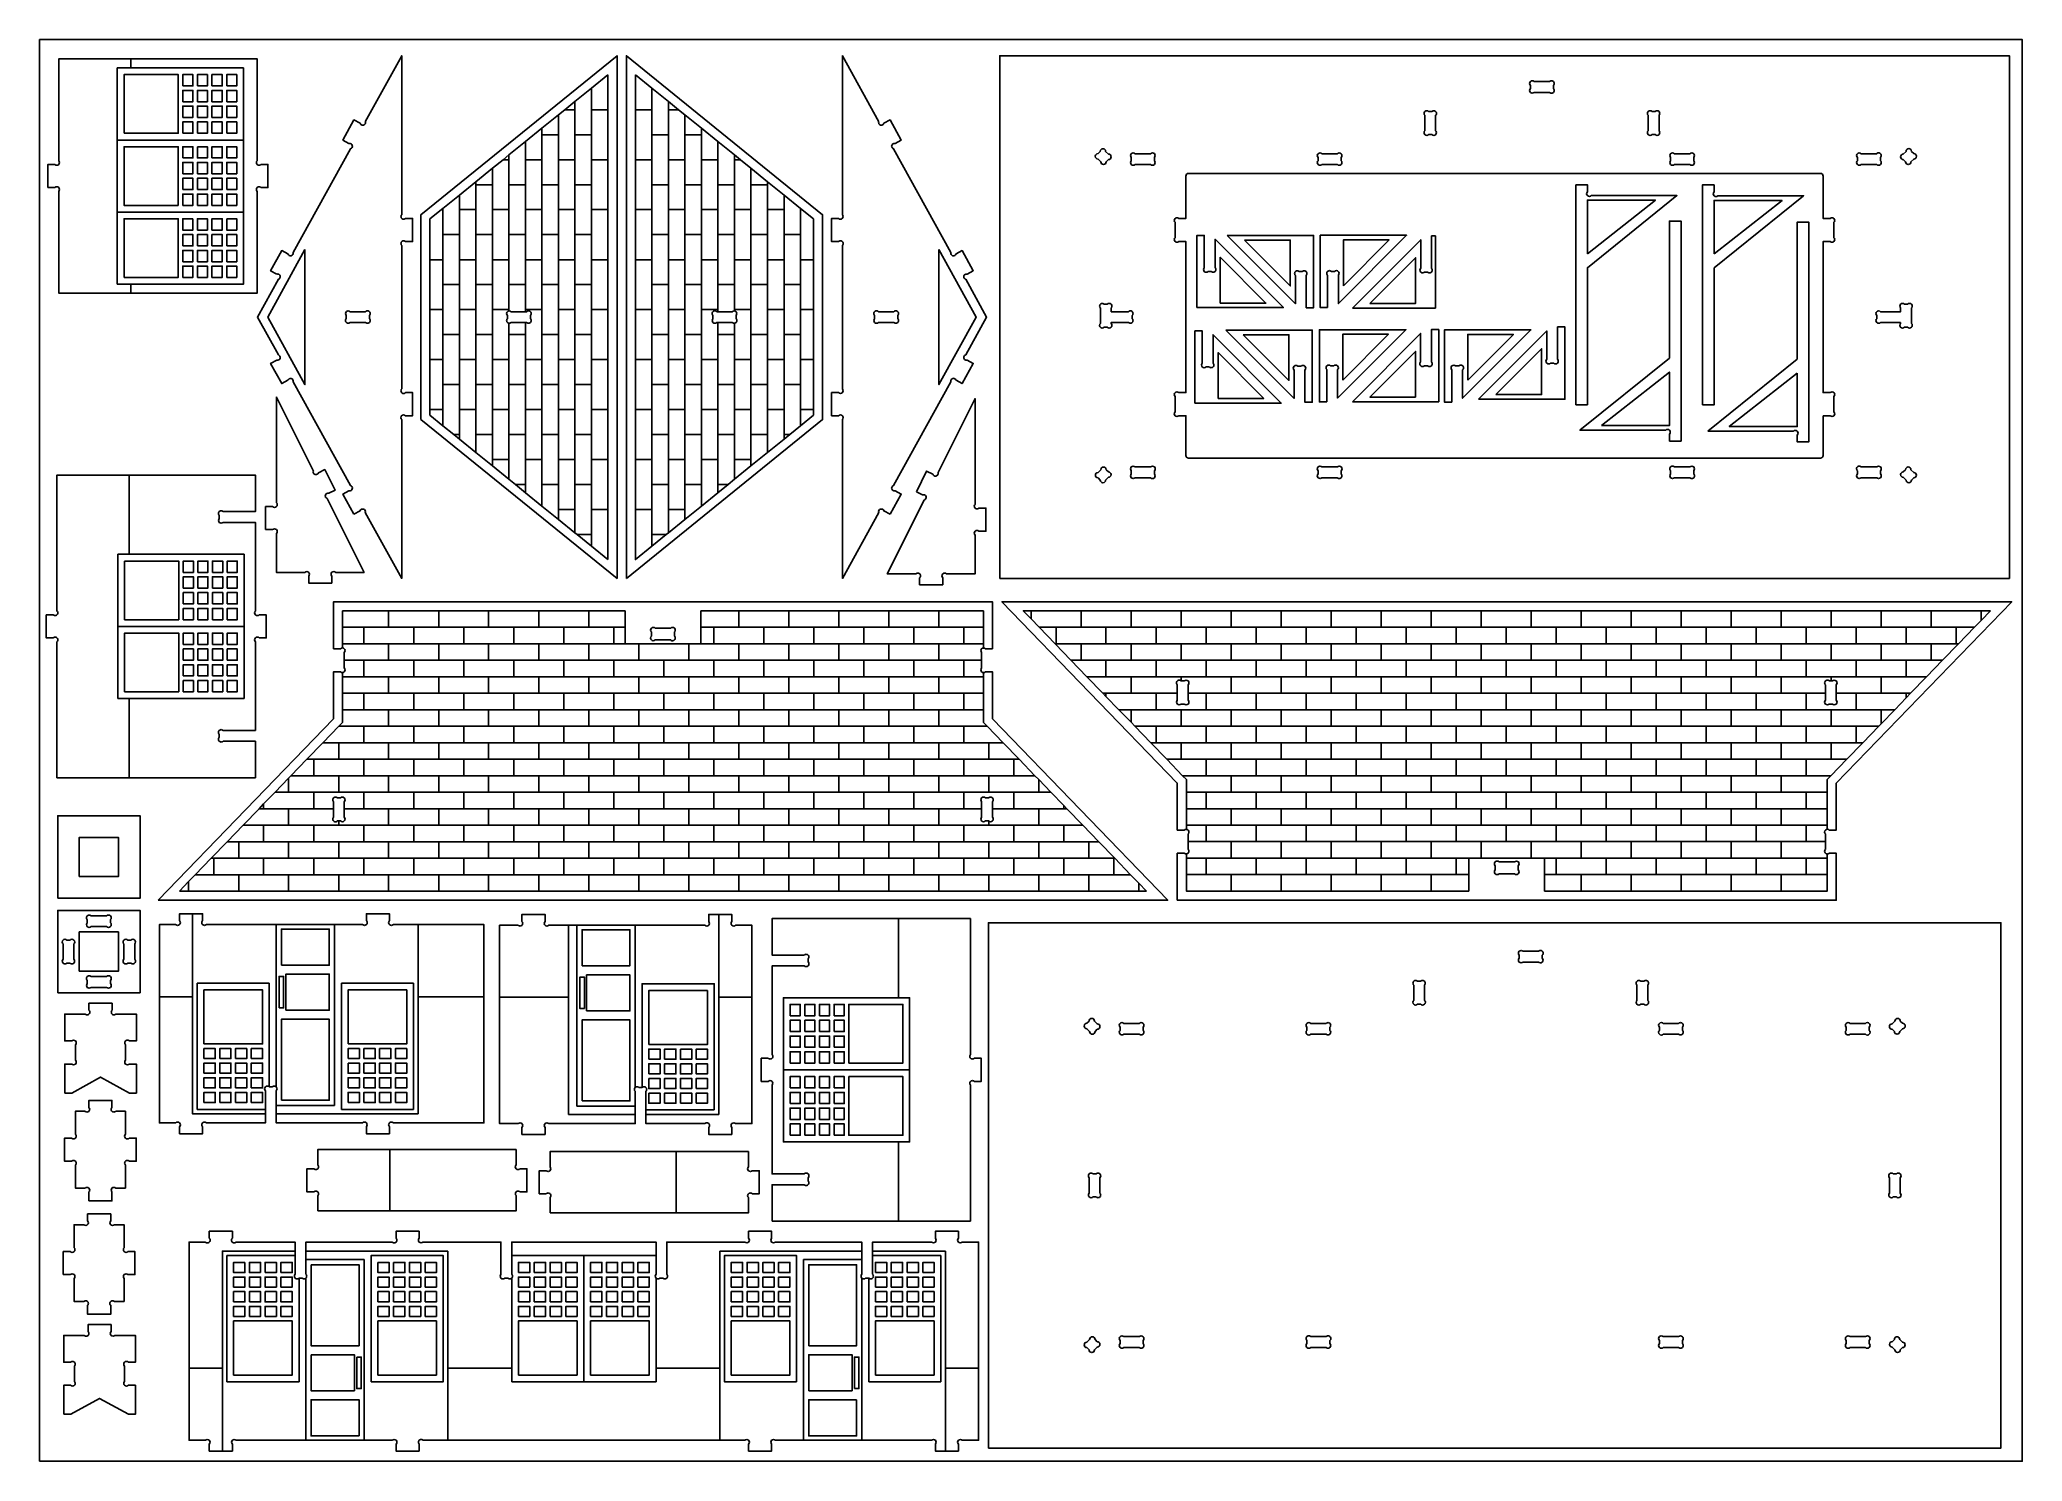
# Model space of a CAD drawing. Extents: x -0.5 to 22.4, y 15.7 to 32.1.
import ezdxf

# ---------------------------------------------------------------- set-up
doc = ezdxf.new("R2010")
doc.units = 0
doc.header["$MEASUREMENT"] = 0
doc.layers.get('0').update_dxf_attribs({"linetype": 'CONTINUOUS'})
doc.layers.add('ENGRAVING', color=1, linetype='CONTINUOUS')

msp = doc.modelspace()

# ---------------------------------------------------------------- linework, layer by layer
for points in [[(-0.539, 15.671), (-0.539, 32.127), (22.399, 32.127), (22.399, 15.671)], [(3.872, 27.73), (3.872, 30.101), (6.141, 31.94), (6.141, 25.891)], [(6.25, 25.891), (6.25, 31.94), (8.519, 30.101), (8.519, 27.73)], [(10.568, 25.891), (22.249, 25.891), (22.249, 31.94), (10.568, 31.94)], [(0.439, 31.044), (1.064, 31.044), (1.064, 31.722), (0.439, 31.722)], [(1.117, 31.591), (1.117, 31.722), (1.234, 31.722), (1.234, 31.591)], [(1.286, 31.591), (1.286, 31.722), (1.403, 31.722), (1.403, 31.591)], [(1.455, 31.591), (1.455, 31.722), (1.573, 31.722), (1.573, 31.591)], [(1.625, 31.591), (1.625, 31.722), (1.742, 31.722), (1.742, 31.591)], [(1.117, 31.409), (1.117, 31.539), (1.234, 31.539), (1.234, 31.409)], [(1.286, 31.409), (1.286, 31.539), (1.403, 31.539), (1.403, 31.409)], [(1.455, 31.409), (1.455, 31.539), (1.573, 31.539), (1.573, 31.409)], [(1.625, 31.409), (1.625, 31.539), (1.742, 31.539), (1.742, 31.409)], [(1.117, 31.226), (1.117, 31.357), (1.234, 31.357), (1.234, 31.226)], [(1.286, 31.226), (1.286, 31.357), (1.403, 31.357), (1.403, 31.226)], [(1.455, 31.226), (1.455, 31.357), (1.573, 31.357), (1.573, 31.226)], [(1.625, 31.226), (1.625, 31.357), (1.742, 31.357), (1.742, 31.226)], [(1.117, 31.044), (1.117, 31.174), (1.234, 31.174), (1.234, 31.044)], [(1.286, 31.044), (1.286, 31.174), (1.403, 31.174), (1.403, 31.044)], [(1.455, 31.044), (1.455, 31.174), (1.573, 31.174), (1.573, 31.044)], [(1.625, 31.044), (1.625, 31.174), (1.742, 31.174), (1.742, 31.044)], [(1.064, 30.209), (1.064, 30.887), (0.439, 30.887), (0.439, 30.209)], [(1.117, 30.757), (1.117, 30.887), (1.234, 30.887), (1.234, 30.757)], [(1.286, 30.887), (1.403, 30.887), (1.403, 30.757), (1.286, 30.757)], [(1.455, 30.757), (1.455, 30.887), (1.573, 30.887), (1.573, 30.757)], [(1.625, 30.757), (1.625, 30.887), (1.742, 30.887), (1.742, 30.757)], [(1.117, 30.574), (1.117, 30.705), (1.234, 30.705), (1.234, 30.574)], [(1.117, 30.392), (1.117, 30.522), (1.234, 30.522), (1.234, 30.392)], [(1.286, 30.574), (1.286, 30.705), (1.403, 30.705), (1.403, 30.574)], [(1.286, 30.392), (1.286, 30.522), (1.403, 30.522), (1.403, 30.392)], [(1.455, 30.574), (1.455, 30.705), (1.573, 30.705), (1.573, 30.574)], [(1.455, 30.392), (1.455, 30.522), (1.573, 30.522), (1.573, 30.392)], [(1.625, 30.574), (1.625, 30.705), (1.742, 30.705), (1.742, 30.574)], [(1.625, 30.392), (1.625, 30.522), (1.742, 30.522), (1.742, 30.392)], [(1.117, 30.209), (1.117, 30.34), (1.234, 30.34), (1.234, 30.209)], [(1.286, 30.209), (1.286, 30.34), (1.403, 30.34), (1.403, 30.209)], [(1.455, 30.209), (1.455, 30.34), (1.573, 30.34), (1.573, 30.209)], [(1.625, 30.209), (1.625, 30.34), (1.742, 30.34), (1.742, 30.209)], [(0.439, 29.375), (0.439, 30.053), (1.064, 30.053), (1.064, 29.375)], [(1.234, 30.053), (1.234, 29.923), (1.117, 29.923), (1.117, 30.053)], [(1.286, 29.923), (1.286, 30.053), (1.403, 30.053), (1.403, 29.923)], [(1.455, 29.923), (1.455, 30.053), (1.573, 30.053), (1.573, 29.923)], [(1.625, 30.053), (1.742, 30.053), (1.742, 29.923), (1.625, 29.923)], [(17.368, 29.648), (18.154, 30.269), (17.368, 30.269)], [(18.833, 29.646), (19.619, 30.266), (18.833, 30.266)], [(1.117, 29.74), (1.117, 29.87), (1.234, 29.87), (1.234, 29.74)], [(1.286, 29.74), (1.286, 29.87), (1.403, 29.87), (1.403, 29.74)], [(1.455, 29.74), (1.455, 29.87), (1.573, 29.87), (1.573, 29.74)], [(1.625, 29.74), (1.625, 29.87), (1.742, 29.87), (1.742, 29.74)], [(1.117, 29.557), (1.117, 29.688), (1.234, 29.688), (1.234, 29.557)], [(1.286, 29.557), (1.286, 29.688), (1.403, 29.688), (1.403, 29.557)], [(1.455, 29.557), (1.455, 29.688), (1.573, 29.688), (1.573, 29.557)], [(1.625, 29.557), (1.625, 29.688), (1.742, 29.688), (1.742, 29.557)], [(13.12, 29.078), (13.12, 29.609), (13.648, 29.078)], [(13.401, 29.806), (13.929, 29.806), (13.929, 29.276)], [(14.545, 29.278), (15.073, 29.808), (14.545, 29.808)], [(14.852, 29.073), (15.38, 29.073), (15.38, 29.603)], [(1.117, 29.375), (1.117, 29.505), (1.234, 29.505), (1.234, 29.375)], [(1.286, 29.375), (1.286, 29.505), (1.403, 29.505), (1.403, 29.375)], [(1.455, 29.375), (1.455, 29.505), (1.573, 29.505), (1.573, 29.375)], [(1.625, 29.375), (1.625, 29.505), (1.742, 29.505), (1.742, 29.375)], [(13.386, 28.712), (13.914, 28.712), (13.914, 28.182)], [(14.537, 28.185), (15.065, 28.716), (14.537, 28.716)], [(15.984, 28.184), (16.512, 28.714), (15.984, 28.714)], [(13.096, 27.974), (13.096, 28.505), (13.624, 27.974)], [(15.379, 27.989), (15.379, 28.519), (14.851, 27.989)], [(16.31, 28.018), (16.838, 28.018), (16.838, 28.549)], [(17.531, 27.659), (18.317, 27.659), (18.317, 28.279)], [(19.795, 28.268), (19.009, 27.648), (19.795, 27.648)], [(0.444, 26.091), (0.444, 25.413), (1.07, 25.413), (1.07, 26.091)], [(1.122, 25.961), (1.122, 26.091), (1.24, 26.091), (1.24, 25.961)], [(1.292, 25.961), (1.292, 26.091), (1.409, 26.091), (1.409, 25.961)], [(1.461, 25.961), (1.461, 26.091), (1.579, 26.091), (1.579, 25.961)], [(1.631, 25.961), (1.631, 26.091), (1.748, 26.091), (1.748, 25.961)], [(1.122, 25.779), (1.122, 25.909), (1.24, 25.909), (1.24, 25.779)], [(1.122, 25.596), (1.122, 25.726), (1.24, 25.726), (1.24, 25.596)], [(1.292, 25.779), (1.292, 25.909), (1.409, 25.909), (1.409, 25.779)], [(1.292, 25.596), (1.292, 25.726), (1.409, 25.726), (1.409, 25.596)], [(1.461, 25.779), (1.461, 25.909), (1.579, 25.909), (1.579, 25.779)], [(1.461, 25.596), (1.461, 25.726), (1.579, 25.726), (1.579, 25.596)], [(1.631, 25.779), (1.631, 25.909), (1.748, 25.909), (1.748, 25.779)], [(1.631, 25.596), (1.631, 25.726), (1.748, 25.726), (1.748, 25.596)], [(1.122, 25.413), (1.122, 25.544), (1.24, 25.544), (1.24, 25.413)], [(1.292, 25.413), (1.292, 25.544), (1.409, 25.544), (1.409, 25.413)], [(1.461, 25.413), (1.461, 25.544), (1.579, 25.544), (1.579, 25.413)], [(1.631, 25.413), (1.631, 25.544), (1.748, 25.544), (1.748, 25.413)], [(0.444, 24.579), (0.444, 25.257), (1.07, 25.257), (1.07, 24.579)], [(1.122, 25.127), (1.122, 25.257), (1.24, 25.257), (1.24, 25.127)], [(1.292, 25.127), (1.292, 25.257), (1.409, 25.257), (1.409, 25.127)], [(1.461, 25.127), (1.461, 25.257), (1.579, 25.257), (1.579, 25.127)], [(1.631, 25.127), (1.631, 25.257), (1.748, 25.257), (1.748, 25.127)], [(1.122, 24.944), (1.122, 25.075), (1.24, 25.075), (1.24, 24.944)], [(1.292, 24.944), (1.292, 25.075), (1.409, 25.075), (1.409, 24.944)], [(1.461, 24.944), (1.461, 25.075), (1.579, 25.075), (1.579, 24.944)], [(1.631, 24.944), (1.631, 25.075), (1.748, 25.075), (1.748, 24.944)], [(1.122, 24.762), (1.122, 24.892), (1.24, 24.892), (1.24, 24.762)], [(1.292, 24.762), (1.292, 24.892), (1.409, 24.892), (1.409, 24.762)], [(1.461, 24.762), (1.461, 24.892), (1.579, 24.892), (1.579, 24.762)], [(1.631, 24.762), (1.631, 24.892), (1.748, 24.892), (1.748, 24.762)], [(1.122, 24.579), (1.122, 24.709), (1.24, 24.709), (1.24, 24.579)], [(1.292, 24.579), (1.292, 24.709), (1.409, 24.709), (1.409, 24.579)], [(1.461, 24.579), (1.461, 24.709), (1.579, 24.709), (1.579, 24.579)], [(1.631, 24.579), (1.631, 24.709), (1.748, 24.709), (1.748, 24.579)], [(-0.33, 22.189), (0.623, 22.189), (0.623, 23.143), (-0.33, 23.143)], [(-0.08, 22.439), (-0.08, 22.893), (0.373, 22.893), (0.373, 22.439)], [(-0.33, 21.094), (0.623, 21.094), (0.623, 22.048), (-0.33, 22.048)], [(-0.08, 21.344), (-0.08, 21.798), (0.373, 21.798), (0.373, 21.344)], [(10.438, 15.824), (10.438, 21.905), (22.151, 21.905), (22.151, 15.824)], [(1.362, 20.502), (2.04, 20.502), (2.04, 21.127), (1.362, 21.127)], [(3.03, 20.502), (3.708, 20.502), (3.708, 21.127), (3.03, 21.127)], [(6.509, 20.494), (7.187, 20.494), (7.187, 21.12), (6.509, 21.12)], [(8.144, 20.828), (8.144, 20.959), (8.261, 20.959), (8.261, 20.828)], [(8.314, 20.828), (8.314, 20.959), (8.431, 20.959), (8.431, 20.828)], [(8.483, 20.828), (8.483, 20.959), (8.6, 20.959), (8.6, 20.828)], [(8.653, 20.828), (8.653, 20.959), (8.77, 20.959), (8.77, 20.828)], [(8.822, 20.281), (8.822, 20.959), (9.448, 20.959), (9.448, 20.281)], [(8.144, 20.646), (8.144, 20.776), (8.261, 20.776), (8.261, 20.646)], [(8.314, 20.646), (8.314, 20.776), (8.431, 20.776), (8.431, 20.646)], [(8.483, 20.646), (8.483, 20.776), (8.6, 20.776), (8.6, 20.646)], [(8.653, 20.646), (8.653, 20.776), (8.77, 20.776), (8.77, 20.646)], [(1.362, 20.332), (1.492, 20.332), (1.492, 20.449), (1.362, 20.449)], [(1.544, 20.332), (1.675, 20.332), (1.675, 20.449), (1.544, 20.449)], [(1.727, 20.332), (1.857, 20.332), (1.857, 20.449), (1.727, 20.449)], [(1.909, 20.332), (2.04, 20.332), (2.04, 20.449), (1.909, 20.449)], [(3.03, 20.332), (3.161, 20.332), (3.161, 20.449), (3.03, 20.449)], [(3.213, 20.332), (3.343, 20.332), (3.343, 20.449), (3.213, 20.449)], [(3.395, 20.449), (3.395, 20.332), (3.526, 20.332), (3.526, 20.449)], [(3.578, 20.332), (3.708, 20.332), (3.708, 20.449), (3.578, 20.449)], [(6.509, 20.325), (6.64, 20.325), (6.64, 20.442), (6.509, 20.442)], [(6.692, 20.325), (6.822, 20.325), (6.822, 20.442), (6.692, 20.442)], [(6.874, 20.442), (6.874, 20.325), (7.005, 20.325), (7.005, 20.442)], [(7.187, 20.325), (7.187, 20.442), (7.057, 20.442), (7.057, 20.325)], [(8.144, 20.463), (8.144, 20.594), (8.261, 20.594), (8.261, 20.463)], [(8.314, 20.463), (8.314, 20.594), (8.431, 20.594), (8.431, 20.463)], [(8.483, 20.463), (8.483, 20.594), (8.6, 20.594), (8.6, 20.463)], [(8.653, 20.463), (8.653, 20.594), (8.77, 20.594), (8.77, 20.463)], [(1.362, 20.163), (1.492, 20.163), (1.492, 20.28), (1.362, 20.28)], [(1.544, 20.163), (1.675, 20.163), (1.675, 20.28), (1.544, 20.28)], [(1.727, 20.163), (1.857, 20.163), (1.857, 20.28), (1.727, 20.28)], [(1.909, 20.163), (2.04, 20.163), (2.04, 20.28), (1.909, 20.28)], [(3.03, 20.28), (3.03, 20.163), (3.161, 20.163), (3.161, 20.28)], [(3.213, 20.163), (3.343, 20.163), (3.343, 20.28), (3.213, 20.28)], [(3.395, 20.163), (3.526, 20.163), (3.526, 20.28), (3.395, 20.28)], [(3.578, 20.163), (3.708, 20.163), (3.708, 20.28), (3.578, 20.28)], [(6.509, 20.155), (6.64, 20.155), (6.64, 20.272), (6.509, 20.272)], [(6.692, 20.155), (6.822, 20.155), (6.822, 20.272), (6.692, 20.272)], [(6.874, 20.272), (6.874, 20.155), (7.005, 20.155), (7.005, 20.272)], [(7.057, 20.272), (7.057, 20.155), (7.187, 20.155), (7.187, 20.272)], [(8.144, 20.281), (8.144, 20.411), (8.261, 20.411), (8.261, 20.281)], [(8.314, 20.281), (8.314, 20.411), (8.431, 20.411), (8.431, 20.281)], [(8.483, 20.281), (8.483, 20.411), (8.6, 20.411), (8.6, 20.281)], [(8.653, 20.281), (8.653, 20.411), (8.77, 20.411), (8.77, 20.281)], [(1.362, 19.993), (1.492, 19.993), (1.492, 20.11), (1.362, 20.11)], [(1.544, 19.993), (1.675, 19.993), (1.675, 20.11), (1.544, 20.11)], [(1.727, 19.993), (1.857, 19.993), (1.857, 20.11), (1.727, 20.11)], [(1.909, 19.993), (1.909, 20.11), (2.04, 20.11), (2.04, 19.993)], [(3.03, 19.993), (3.161, 19.993), (3.161, 20.11), (3.03, 20.11)], [(3.213, 19.993), (3.343, 19.993), (3.343, 20.11), (3.213, 20.11)], [(3.395, 19.993), (3.526, 19.993), (3.526, 20.11), (3.395, 20.11)], [(3.578, 20.11), (3.578, 19.993), (3.708, 19.993), (3.708, 20.11)], [(6.509, 20.103), (6.509, 19.986), (6.64, 19.986), (6.64, 20.103)], [(6.692, 19.986), (6.822, 19.986), (6.822, 20.103), (6.692, 20.103)], [(6.874, 19.986), (7.005, 19.986), (7.005, 20.103), (6.874, 20.103)], [(7.057, 19.986), (7.187, 19.986), (7.187, 20.103), (7.057, 20.103)], [(8.144, 19.994), (8.144, 20.124), (8.261, 20.124), (8.261, 19.994)], [(8.314, 19.994), (8.314, 20.124), (8.431, 20.124), (8.431, 19.994)], [(8.483, 19.994), (8.483, 20.124), (8.6, 20.124), (8.6, 19.994)], [(8.653, 19.994), (8.653, 20.124), (8.77, 20.124), (8.77, 19.994)], [(8.822, 20.124), (8.822, 19.446), (9.448, 19.446), (9.448, 20.124)], [(1.362, 19.824), (1.492, 19.824), (1.492, 19.941), (1.362, 19.941)], [(1.544, 19.824), (1.675, 19.824), (1.675, 19.941), (1.544, 19.941)], [(1.727, 19.824), (1.857, 19.824), (1.857, 19.941), (1.727, 19.941)], [(1.909, 19.824), (2.04, 19.824), (2.04, 19.941), (1.909, 19.941)], [(3.03, 19.824), (3.161, 19.824), (3.161, 19.941), (3.03, 19.941)], [(3.213, 19.824), (3.343, 19.824), (3.343, 19.941), (3.213, 19.941)], [(3.395, 19.824), (3.526, 19.824), (3.526, 19.941), (3.395, 19.941)], [(3.578, 19.824), (3.708, 19.824), (3.708, 19.941), (3.578, 19.941)], [(6.509, 19.933), (6.509, 19.816), (6.64, 19.816), (6.64, 19.933)], [(6.692, 19.816), (6.822, 19.816), (6.822, 19.933), (6.692, 19.933)], [(6.874, 19.816), (7.005, 19.816), (7.005, 19.933), (6.874, 19.933)], [(7.057, 19.816), (7.187, 19.816), (7.187, 19.933), (7.057, 19.933)], [(8.144, 19.811), (8.144, 19.942), (8.261, 19.942), (8.261, 19.811)], [(8.144, 19.629), (8.144, 19.759), (8.261, 19.759), (8.261, 19.629)], [(8.314, 19.811), (8.314, 19.942), (8.431, 19.942), (8.431, 19.811)], [(8.314, 19.629), (8.314, 19.759), (8.431, 19.759), (8.431, 19.629)], [(8.483, 19.811), (8.483, 19.942), (8.6, 19.942), (8.6, 19.811)], [(8.483, 19.629), (8.483, 19.759), (8.6, 19.759), (8.6, 19.629)], [(8.653, 19.811), (8.653, 19.942), (8.77, 19.942), (8.77, 19.811)], [(8.653, 19.629), (8.653, 19.759), (8.77, 19.759), (8.77, 19.629)], [(8.144, 19.446), (8.144, 19.577), (8.261, 19.577), (8.261, 19.446)], [(8.314, 19.446), (8.314, 19.577), (8.431, 19.577), (8.431, 19.446)], [(8.483, 19.446), (8.483, 19.577), (8.6, 19.577), (8.6, 19.446)], [(8.653, 19.446), (8.653, 19.577), (8.77, 19.577), (8.77, 19.446)], [(1.836, 17.974), (1.705, 17.974), (1.705, 17.856), (1.836, 17.856)], [(2.018, 17.856), (2.018, 17.974), (1.888, 17.974), (1.888, 17.856)], [(2.07, 17.856), (2.201, 17.856), (2.201, 17.974), (2.07, 17.974)], [(2.253, 17.856), (2.383, 17.856), (2.383, 17.974), (2.253, 17.974)], [(3.374, 17.974), (3.374, 17.856), (3.504, 17.856), (3.504, 17.974)], [(3.557, 17.974), (3.557, 17.856), (3.687, 17.856), (3.687, 17.974)], [(3.739, 17.856), (3.87, 17.856), (3.87, 17.974), (3.739, 17.974)], [(3.922, 17.856), (4.052, 17.856), (4.052, 17.974), (3.922, 17.974)], [(5.001, 17.856), (5.132, 17.856), (5.132, 17.974), (5.001, 17.974)], [(5.184, 17.856), (5.314, 17.856), (5.314, 17.974), (5.184, 17.974)], [(5.366, 17.856), (5.497, 17.856), (5.497, 17.974), (5.366, 17.974)], [(5.549, 17.856), (5.679, 17.856), (5.679, 17.974), (5.549, 17.974)], [(5.836, 17.856), (5.966, 17.856), (5.966, 17.974), (5.836, 17.974)], [(6.018, 17.856), (6.148, 17.856), (6.148, 17.974), (6.018, 17.974)], [(6.201, 17.856), (6.331, 17.856), (6.331, 17.974), (6.201, 17.974)], [(6.383, 17.856), (6.514, 17.856), (6.514, 17.974), (6.383, 17.974)], [(7.463, 17.856), (7.593, 17.856), (7.593, 17.974), (7.463, 17.974)], [(7.645, 17.856), (7.776, 17.856), (7.776, 17.974), (7.645, 17.974)], [(7.828, 17.856), (7.958, 17.856), (7.958, 17.974), (7.828, 17.974)], [(8.01, 17.856), (8.141, 17.856), (8.141, 17.974), (8.01, 17.974)], [(9.131, 17.856), (9.262, 17.856), (9.262, 17.974), (9.131, 17.974)], [(9.314, 17.856), (9.444, 17.856), (9.444, 17.974), (9.314, 17.974)], [(9.496, 17.856), (9.627, 17.856), (9.627, 17.974), (9.496, 17.974)], [(9.679, 17.856), (9.809, 17.856), (9.809, 17.974), (9.679, 17.974)], [(1.705, 17.687), (1.836, 17.687), (1.836, 17.804), (1.705, 17.804)], [(1.888, 17.687), (2.018, 17.687), (2.018, 17.804), (1.888, 17.804)], [(2.201, 17.687), (2.201, 17.804), (2.07, 17.804), (2.07, 17.687)], [(2.253, 17.687), (2.383, 17.687), (2.383, 17.804), (2.253, 17.804)], [(3.374, 17.687), (3.504, 17.687), (3.504, 17.804), (3.374, 17.804)], [(3.557, 17.687), (3.687, 17.687), (3.687, 17.804), (3.557, 17.804)], [(3.739, 17.687), (3.87, 17.687), (3.87, 17.804), (3.739, 17.804)], [(3.922, 17.687), (4.052, 17.687), (4.052, 17.804), (3.922, 17.804)], [(5.001, 17.687), (5.132, 17.687), (5.132, 17.804), (5.001, 17.804)], [(5.184, 17.687), (5.314, 17.687), (5.314, 17.804), (5.184, 17.804)], [(5.366, 17.687), (5.497, 17.687), (5.497, 17.804), (5.366, 17.804)], [(5.549, 17.687), (5.679, 17.687), (5.679, 17.804), (5.549, 17.804)], [(5.836, 17.687), (5.966, 17.687), (5.966, 17.804), (5.836, 17.804)], [(6.018, 17.687), (6.148, 17.687), (6.148, 17.804), (6.018, 17.804)], [(6.201, 17.687), (6.331, 17.687), (6.331, 17.804), (6.201, 17.804)], [(6.383, 17.687), (6.514, 17.687), (6.514, 17.804), (6.383, 17.804)], [(7.463, 17.687), (7.593, 17.687), (7.593, 17.804), (7.463, 17.804)], [(7.645, 17.804), (7.645, 17.687), (7.776, 17.687), (7.776, 17.804)], [(7.828, 17.687), (7.958, 17.687), (7.958, 17.804), (7.828, 17.804)], [(8.01, 17.687), (8.141, 17.687), (8.141, 17.804), (8.01, 17.804)], [(9.131, 17.687), (9.262, 17.687), (9.262, 17.804), (9.131, 17.804)], [(9.314, 17.687), (9.444, 17.687), (9.444, 17.804), (9.314, 17.804)], [(9.496, 17.687), (9.627, 17.687), (9.627, 17.804), (9.496, 17.804)], [(9.679, 17.687), (9.809, 17.687), (9.809, 17.804), (9.679, 17.804)], [(1.705, 17.517), (1.836, 17.517), (1.836, 17.635), (1.705, 17.635)], [(1.705, 17.348), (1.836, 17.348), (1.836, 17.465), (1.705, 17.465)], [(1.888, 17.517), (2.018, 17.517), (2.018, 17.635), (1.888, 17.635)], [(1.888, 17.348), (2.018, 17.348), (2.018, 17.465), (1.888, 17.465)], [(2.07, 17.635), (2.07, 17.517), (2.201, 17.517), (2.201, 17.635)], [(2.07, 17.348), (2.201, 17.348), (2.201, 17.465), (2.07, 17.465)], [(2.253, 17.635), (2.253, 17.517), (2.383, 17.517), (2.383, 17.635)], [(2.253, 17.348), (2.383, 17.348), (2.383, 17.465), (2.253, 17.465)], [(3.374, 17.517), (3.504, 17.517), (3.504, 17.635), (3.374, 17.635)], [(3.374, 17.348), (3.504, 17.348), (3.504, 17.465), (3.374, 17.465)], [(3.557, 17.517), (3.687, 17.517), (3.687, 17.635), (3.557, 17.635)], [(3.557, 17.348), (3.687, 17.348), (3.687, 17.465), (3.557, 17.465)], [(3.739, 17.635), (3.739, 17.517), (3.87, 17.517), (3.87, 17.635)], [(3.739, 17.348), (3.87, 17.348), (3.87, 17.465), (3.739, 17.465)], [(3.922, 17.517), (4.052, 17.517), (4.052, 17.635), (3.922, 17.635)], [(3.922, 17.348), (4.052, 17.348), (4.052, 17.465), (3.922, 17.465)], [(5.001, 17.517), (5.132, 17.517), (5.132, 17.635), (5.001, 17.635)], [(5.001, 17.348), (5.132, 17.348), (5.132, 17.465), (5.001, 17.465)], [(5.184, 17.517), (5.314, 17.517), (5.314, 17.635), (5.184, 17.635)], [(5.184, 17.348), (5.314, 17.348), (5.314, 17.465), (5.184, 17.465)], [(5.366, 17.517), (5.497, 17.517), (5.497, 17.635), (5.366, 17.635)], [(5.366, 17.348), (5.497, 17.348), (5.497, 17.465), (5.366, 17.465)], [(5.549, 17.517), (5.679, 17.517), (5.679, 17.635), (5.549, 17.635)], [(5.549, 17.348), (5.679, 17.348), (5.679, 17.465), (5.549, 17.465)], [(5.836, 17.517), (5.966, 17.517), (5.966, 17.635), (5.836, 17.635)], [(5.836, 17.348), (5.966, 17.348), (5.966, 17.465), (5.836, 17.465)], [(6.018, 17.635), (6.018, 17.517), (6.148, 17.517), (6.148, 17.635)], [(6.018, 17.348), (6.148, 17.348), (6.148, 17.465), (6.018, 17.465)], [(6.201, 17.517), (6.331, 17.517), (6.331, 17.635), (6.201, 17.635)], [(6.201, 17.348), (6.331, 17.348), (6.331, 17.465), (6.201, 17.465)], [(6.383, 17.517), (6.514, 17.517), (6.514, 17.635), (6.383, 17.635)], [(6.383, 17.348), (6.514, 17.348), (6.514, 17.465), (6.383, 17.465)], [(7.463, 17.517), (7.593, 17.517), (7.593, 17.635), (7.463, 17.635)], [(7.463, 17.348), (7.593, 17.348), (7.593, 17.465), (7.463, 17.465)], [(7.645, 17.517), (7.776, 17.517), (7.776, 17.635), (7.645, 17.635)], [(7.645, 17.348), (7.776, 17.348), (7.776, 17.465), (7.645, 17.465)], [(7.828, 17.517), (7.958, 17.517), (7.958, 17.635), (7.828, 17.635)], [(7.828, 17.348), (7.958, 17.348), (7.958, 17.465), (7.828, 17.465)], [(8.01, 17.517), (8.141, 17.517), (8.141, 17.635), (8.01, 17.635)], [(8.01, 17.348), (8.141, 17.348), (8.141, 17.465), (8.01, 17.465)], [(9.131, 17.517), (9.262, 17.517), (9.262, 17.635), (9.131, 17.635)], [(9.131, 17.348), (9.262, 17.348), (9.262, 17.465), (9.131, 17.465)], [(9.444, 17.517), (9.444, 17.635), (9.314, 17.635), (9.314, 17.517)], [(9.314, 17.348), (9.444, 17.348), (9.444, 17.465), (9.314, 17.465)], [(9.496, 17.517), (9.627, 17.517), (9.627, 17.635), (9.496, 17.635)], [(9.627, 17.348), (9.627, 17.465), (9.496, 17.465), (9.496, 17.348)], [(9.679, 17.517), (9.809, 17.517), (9.809, 17.635), (9.679, 17.635)], [(9.679, 17.348), (9.809, 17.348), (9.809, 17.465), (9.679, 17.465)], [(1.705, 16.67), (2.383, 16.67), (2.383, 17.296), (1.705, 17.296)], [(3.374, 16.67), (4.052, 16.67), (4.052, 17.296), (3.374, 17.296)], [(5.001, 16.67), (5.679, 16.67), (5.679, 17.296), (5.001, 17.296)], [(5.836, 17.296), (6.514, 17.296), (6.514, 16.67), (5.836, 16.67)], [(7.463, 16.67), (8.141, 16.67), (8.141, 17.296), (7.463, 17.296)], [(9.131, 16.67), (9.809, 16.67), (9.809, 17.296), (9.131, 17.296)]]:
    msp.add_lwpolyline(points, close=True)
for points in [[(-0.443, 30.415), (-0.362, 30.415, -1), (-0.318, 30.371), (-0.318, 29.194), (0.517, 29.194), (1.978, 29.194), (1.978, 30.371, -1), (2.022, 30.415), (2.103, 30.415), (2.103, 30.682), (2.022, 30.682, -1), (1.978, 30.726), (1.978, 31.903), (0.517, 31.903), (-0.318, 31.903), (-0.318, 30.726, -1), (-0.362, 30.682), (-0.443, 30.682)], [(3.098, 26.633), (3.169, 26.672, -1), (3.229, 26.654), (3.65, 25.891), (3.65, 27.729, -1), (3.694, 27.774), (3.775, 27.774), (3.775, 28.041), (3.694, 28.041, -1), (3.65, 28.085), (3.65, 29.746, -1), (3.694, 29.79), (3.775, 29.79), (3.775, 30.057), (3.694, 30.057, -1), (3.65, 30.101), (3.65, 31.94), (3.229, 31.176, -1), (3.169, 31.159), (3.098, 31.198), (2.969, 30.964), (3.04, 30.925, -1), (3.057, 30.865), (2.394, 29.664, -1), (2.334, 29.646), (2.263, 29.685), (2.134, 29.452), (2.205, 29.413, -1), (2.223, 29.353), (1.981, 28.915), (2.223, 28.478, -1), (2.205, 28.418), (2.134, 28.379), (2.263, 28.145), (2.334, 28.184, -1), (2.394, 28.167), (3.057, 26.966, -1), (3.04, 26.906), (2.969, 26.867)], [(9.3, 26.633), (9.229, 26.672, 1), (9.169, 26.654), (8.748, 25.891), (8.748, 27.729, 1), (8.703, 27.774), (8.623, 27.774), (8.623, 28.041), (8.703, 28.041, 1), (8.748, 28.085), (8.748, 29.746, 1), (8.703, 29.79), (8.623, 29.79), (8.623, 30.057), (8.703, 30.057, 1), (8.748, 30.101), (8.748, 31.94), (9.169, 31.176, 1), (9.229, 31.159), (9.3, 31.198), (9.429, 30.964), (9.358, 30.925, 1), (9.341, 30.865), (10.003, 29.664, 1), (10.063, 29.646), (10.134, 29.685), (10.263, 29.452), (10.192, 29.413, 1), (10.175, 29.353), (10.416, 28.915), (10.175, 28.478, 1), (10.192, 28.418), (10.263, 28.379), (10.134, 28.145), (10.063, 28.184, 1), (10.003, 28.167), (9.341, 26.966, 1), (9.358, 26.906), (9.429, 26.867)], [(16.752, 31.517), (16.931, 31.517, 1), (16.975, 31.561), (16.975, 31.597, 1), (16.931, 31.642), (16.752, 31.642, 1), (16.708, 31.597), (16.708, 31.561, 1)], [(15.531, 31.295), (15.568, 31.295, -1), (15.612, 31.251), (15.612, 31.073, -1), (15.568, 31.028), (15.531, 31.028, -1), (15.487, 31.073), (15.487, 31.251, -1)], [(18.071, 31.073), (18.071, 31.251, -1), (18.115, 31.295), (18.152, 31.295, -1), (18.196, 31.251), (18.196, 31.073, -1), (18.152, 31.028), (18.115, 31.028, -1)], [(11.8, 30.713), (11.826, 30.739, 1), (11.826, 30.802), (11.794, 30.834, 1), (11.732, 30.834), (11.706, 30.808, 1), (11.706, 30.745), (11.738, 30.713, 1)], [(12.135, 30.807), (12.313, 30.807, -1), (12.358, 30.763), (12.358, 30.726, -1), (12.313, 30.682), (12.135, 30.682, -1), (12.091, 30.726), (12.091, 30.763, -1)], [(14.296, 30.807), (14.475, 30.807, -1), (14.519, 30.763), (14.519, 30.726, -1), (14.475, 30.682), (14.296, 30.682, -1), (14.252, 30.726), (14.252, 30.763, -1)], [(18.374, 30.807), (18.553, 30.807, -1), (18.597, 30.763), (18.597, 30.726, -1), (18.553, 30.682), (18.374, 30.682, -1), (18.33, 30.726), (18.33, 30.763, -1)], [(20.714, 30.807), (20.535, 30.807, 1), (20.491, 30.763), (20.491, 30.726, 1), (20.535, 30.682), (20.714, 30.682, 1), (20.758, 30.726), (20.758, 30.763, 1)], [(21.111, 30.713), (21.143, 30.745, 1), (21.143, 30.808), (21.117, 30.834, 1), (21.054, 30.834), (21.022, 30.802, 1), (21.022, 30.739), (21.048, 30.713, 1)], [(20.095, 27.774), (20.095, 27.315, -0.414214), (20.064, 27.283), (12.753, 27.283, -0.414214), (12.722, 27.315), (12.722, 27.774), (12.641, 27.774, -1), (12.597, 27.818), (12.597, 27.996, -1), (12.641, 28.041), (12.722, 28.041), (12.722, 29.79), (12.641, 29.79, -1), (12.597, 29.834), (12.597, 30.013, -1), (12.641, 30.057), (12.722, 30.057), (12.722, 30.548, -0.414214), (12.753, 30.579), (20.064, 30.579, -0.414214), (20.095, 30.548), (20.095, 30.057), (20.176, 30.057, -1), (20.22, 30.013), (20.22, 29.834, -1), (20.176, 29.79), (20.095, 29.79), (20.095, 28.041), (20.176, 28.041, -1), (20.22, 27.996), (20.22, 27.818, -1), (20.176, 27.774)], [(17.235, 30.447), (17.235, 27.901), (17.368, 27.901), (17.368, 29.486), (18.404, 30.322), (17.412, 30.322, -1), (17.368, 30.366), (17.368, 30.447)], [(18.699, 27.899), (18.699, 30.445), (18.833, 30.445), (18.833, 30.364, 1), (18.877, 30.32), (19.868, 30.32), (18.833, 29.484), (18.833, 27.899)], [(12.85, 29.025), (12.85, 29.86), (12.935, 29.86), (12.935, 29.487, 1), (12.979, 29.443), (13.016, 29.443, 1), (13.06, 29.487), (13.06, 29.816), (13.85, 29.025)], [(13.199, 29.86), (13.989, 29.069), (13.989, 29.398, -1), (14.033, 29.442), (14.07, 29.442, -1), (14.114, 29.398), (14.114, 29.024), (14.199, 29.024), (14.199, 29.86)], [(14.361, 29.026), (14.361, 29.4, -1), (14.405, 29.444), (14.441, 29.444, -1), (14.486, 29.4), (14.486, 29.071), (15.276, 29.862), (14.276, 29.862), (14.276, 29.026)], [(14.65, 29.019), (15.439, 29.81), (15.439, 29.481, 1), (15.484, 29.437), (15.52, 29.437, 1), (15.564, 29.481), (15.564, 29.855), (15.609, 29.855), (15.609, 29.019)], [(18.317, 27.481), (18.317, 27.561, 1), (18.273, 27.606), (17.281, 27.606), (18.317, 28.441), (18.317, 30.026), (18.451, 30.026), (18.451, 27.481)], [(18.759, 27.595), (19.75, 27.595, -1), (19.795, 27.55), (19.795, 27.47), (19.928, 27.47), (19.928, 30.015), (19.795, 30.015), (19.795, 28.43)], [(3.009, 28.934), (3.009, 28.897, 1), (3.054, 28.853), (3.232, 28.853, 1), (3.276, 28.897), (3.276, 28.934, 1), (3.232, 28.978), (3.054, 28.978, 1)], [(5.082, 28.978), (4.917, 28.978, 1), (4.873, 28.934), (4.873, 28.897, 1), (4.917, 28.853), (5.082, 28.853), (5.096, 28.853, 1), (5.14, 28.897), (5.14, 28.934, 1), (5.096, 28.978)], [(7.518, 28.934), (7.518, 28.897, -1), (7.474, 28.853), (7.309, 28.853), (7.295, 28.853, -1), (7.251, 28.897), (7.251, 28.934, -1), (7.295, 28.978), (7.309, 28.978), (7.474, 28.978, -1)], [(9.165, 28.978), (9.344, 28.978, -1), (9.388, 28.934), (9.388, 28.897, -1), (9.344, 28.853), (9.165, 28.853, -1), (9.121, 28.897), (9.121, 28.934, -1)], [(12.102, 28.934), (12.102, 28.897, -1), (12.058, 28.853), (11.858, 28.853), (11.858, 28.842, -1), (11.813, 28.798), (11.777, 28.798, -1), (11.733, 28.842), (11.733, 29.021, -1), (11.777, 29.065), (11.813, 29.065, -1), (11.858, 29.021), (11.858, 28.978), (12.058, 28.978, -1)], [(20.991, 28.853), (20.759, 28.853, -1), (20.715, 28.897), (20.715, 28.934, -1), (20.759, 28.978), (20.991, 28.978), (20.991, 29.021, -1), (21.035, 29.065), (21.072, 29.065, -1), (21.116, 29.021), (21.116, 28.842, -1), (21.072, 28.798), (21.035, 28.798, -1), (20.991, 28.842)], [(12.827, 27.921), (13.826, 27.921), (13.037, 28.712), (13.037, 28.383, -1), (12.992, 28.339), (12.956, 28.339, -1), (12.912, 28.383), (12.912, 28.756), (12.827, 28.756)], [(13.184, 28.765), (13.974, 27.974), (13.974, 28.303, -1), (14.018, 28.348), (14.055, 28.348, -1), (14.099, 28.303), (14.099, 27.93), (14.184, 27.93), (14.184, 28.765)], [(14.353, 27.933), (14.353, 28.307, -1), (14.397, 28.351), (14.433, 28.351, -1), (14.478, 28.307), (14.478, 27.978), (15.267, 28.769), (14.268, 28.769), (14.268, 27.933)], [(14.649, 27.935), (15.438, 28.726), (15.438, 28.397, 1), (15.483, 28.353), (15.519, 28.353, 1), (15.563, 28.397), (15.563, 28.771), (15.648, 28.771), (15.648, 27.935)], [(15.88, 28.35), (15.843, 28.35, 1), (15.799, 28.305), (15.799, 27.932), (15.714, 27.932), (15.714, 28.767), (16.714, 28.767), (15.924, 27.976), (15.924, 28.305, 1)], [(16.108, 27.965), (16.897, 28.756), (16.897, 28.427, 1), (16.942, 28.383), (16.978, 28.383, 1), (17.022, 28.427), (17.022, 28.801), (17.107, 28.801), (17.107, 27.965)], [(2.076, 26.455), (2.156, 26.455, -1), (2.201, 26.411), (2.201, 25.961), (2.53, 25.961, -1), (2.574, 25.917), (2.574, 25.836), (2.841, 25.836), (2.841, 25.917, -1), (2.886, 25.961), (3.215, 25.961), (2.787, 26.816, -1), (2.807, 26.876), (2.879, 26.912), (2.76, 27.151), (2.688, 27.114, -1), (2.628, 27.134), (2.201, 27.99), (2.201, 26.767, -1), (2.156, 26.722), (2.076, 26.722)], [(9.604, 26.894), (9.676, 26.858, -1), (9.696, 26.798), (9.268, 25.943), (9.598, 25.943, -1), (9.642, 25.898), (9.642, 25.818), (9.909, 25.818), (9.909, 25.898, -1), (9.953, 25.943), (10.283, 25.943), (10.283, 26.393, -1), (10.327, 26.437), (10.408, 26.437), (10.408, 26.704), (10.327, 26.704, -1), (10.283, 26.748), (10.283, 27.972), (9.855, 27.116, -1), (9.796, 27.096), (9.723, 27.133)], [(-0.338, 23.584), (-0.338, 25.158, 1), (-0.382, 25.202), (-0.463, 25.202), (-0.463, 25.469), (-0.382, 25.469, 1), (-0.338, 25.513), (-0.338, 27.086), (0.496, 27.086), (1.958, 27.086), (1.958, 26.664), (1.584, 26.664, 1), (1.54, 26.62), (1.54, 26.583, 1), (1.584, 26.539), (1.958, 26.539), (1.958, 25.513, 1), (2.002, 25.469), (2.083, 25.469), (2.083, 25.202), (2.002, 25.202, 1), (1.958, 25.158), (1.958, 24.131), (1.584, 24.131, 1), (1.54, 24.087), (1.54, 24.05, 1), (1.584, 24.006), (1.958, 24.006), (1.958, 23.584), (0.496, 23.584)], [(11.826, 27.123), (11.8, 27.149, 1), (11.738, 27.149), (11.706, 27.117, 1), (11.706, 27.055), (11.732, 27.029, 1), (11.794, 27.029), (11.826, 27.061, 1)], [(12.135, 27.056), (12.313, 27.056, 1), (12.358, 27.1), (12.358, 27.136, 1), (12.313, 27.181), (12.135, 27.181, 1), (12.091, 27.136), (12.091, 27.1, 1)], [(14.296, 27.056), (14.475, 27.056, 1), (14.519, 27.1), (14.519, 27.136, 1), (14.475, 27.181), (14.296, 27.181, 1), (14.252, 27.136), (14.252, 27.1, 1)], [(18.553, 27.181), (18.374, 27.181, 1), (18.33, 27.136), (18.33, 27.1, 1), (18.374, 27.056), (18.553, 27.056, 1), (18.597, 27.1), (18.597, 27.136, 1)], [(20.714, 27.181), (20.535, 27.181, 1), (20.491, 27.136), (20.491, 27.1, 1), (20.535, 27.056), (20.714, 27.056, 1), (20.758, 27.1), (20.758, 27.136, 1)], [(21.022, 27.123), (21.048, 27.149, -1), (21.111, 27.149), (21.143, 27.117, -1), (21.143, 27.055), (21.117, 27.029, -1), (21.054, 27.029), (21.022, 27.061, -1)], [(0.832, 22.166), (12.513, 22.166), (10.484, 24.266), (10.484, 24.81), (10.403, 24.81, -1), (10.359, 24.854), (10.359, 25.033, -1), (10.403, 25.077), (10.484, 25.077), (10.484, 25.621), (2.861, 25.621), (2.861, 25.077), (2.942, 25.077, -1), (2.986, 25.033), (2.986, 24.854, -1), (2.942, 24.81), (2.861, 24.81), (2.861, 24.266)], [(12.623, 22.166), (12.623, 22.71), (12.704, 22.71, 1), (12.748, 22.754), (12.748, 22.933, 1), (12.704, 22.977), (12.623, 22.977), (12.623, 23.521), (10.594, 25.621), (22.276, 25.621), (20.246, 23.521), (20.246, 22.977), (20.166, 22.977, 1), (20.121, 22.933), (20.121, 22.754, 1), (20.166, 22.71), (20.246, 22.71), (20.246, 22.166)], [(6.806, 25.271), (6.806, 25.223, -1), (6.762, 25.178), (6.583, 25.178, -1), (6.539, 25.223), (6.539, 25.271, -1), (6.583, 25.315), (6.762, 25.315, -1)], [(12.623, 24.562), (12.623, 24.66, -1), (12.668, 24.704), (12.704, 24.704, -1), (12.748, 24.66), (12.748, 24.562), (12.748, 24.481, -1), (12.704, 24.437), (12.668, 24.437, -1), (12.623, 24.481)], [(20.246, 24.66), (20.246, 24.481, -1), (20.202, 24.437), (20.166, 24.437, -1), (20.121, 24.481), (20.121, 24.562), (20.121, 24.66, -1), (20.166, 24.704), (20.187, 24.704), (20.202, 24.704, -1)], [(2.986, 23.225), (2.986, 23.127, -1), (2.942, 23.083), (2.921, 23.083), (2.905, 23.083, -1), (2.861, 23.127), (2.861, 23.225), (2.861, 23.306, -1), (2.905, 23.35), (2.942, 23.35, -1), (2.986, 23.306)], [(10.484, 23.225), (10.484, 23.127, -1), (10.44, 23.083), (10.403, 23.083, -1), (10.359, 23.127), (10.359, 23.225), (10.359, 23.306, -1), (10.403, 23.35), (10.44, 23.35, -1), (10.484, 23.306)], [(16.346, 22.609), (16.524, 22.609, -1), (16.568, 22.564), (16.568, 22.516, -1), (16.524, 22.472), (16.346, 22.472, -1), (16.301, 22.516), (16.301, 22.564, -1)], [(0.057, 21.86), (0.236, 21.86, 1), (0.28, 21.905), (0.28, 21.941, 1), (0.236, 21.985), (0.057, 21.985, 1), (0.013, 21.941), (0.013, 21.905, 1)], [(1.08, 19.463), (1.08, 19.544, 1), (1.036, 19.588), (0.847, 19.588), (0.847, 21.049), (0.847, 21.884), (1.036, 21.884, 1), (1.08, 21.928), (1.08, 22.009), (1.231, 22.009), (1.347, 22.009), (1.347, 21.928, 1), (1.391, 21.884), (2.198, 21.884), (2.872, 21.884), (3.197, 21.884, 1), (3.241, 21.928), (3.241, 22.009), (3.508, 22.009), (3.508, 21.928, 1), (3.552, 21.884), (3.839, 21.884), (4.602, 21.884), (4.602, 19.588), (3.552, 19.588, 1), (3.508, 19.544), (3.508, 19.463), (3.241, 19.463), (3.241, 19.544, 1), (3.197, 19.588), (2.198, 19.588), (2.198, 19.693), (2.198, 19.79), (2.198, 19.961, 1), (2.154, 20.006), (2.118, 20.006), (2.118, 20.006, 1), (2.073, 19.961), (2.073, 19.745), (2.073, 19.693), (2.073, 19.588), (1.391, 19.588, 1), (1.347, 19.544), (1.347, 19.463)], [(5.041, 19.455), (5.041, 19.536, 1), (4.997, 19.58), (4.782, 19.58), (4.782, 21.042), (4.782, 21.876), (4.997, 21.876, 1), (5.041, 21.92), (5.041, 22.001), (5.308, 22.001), (5.308, 21.92, 1), (5.352, 21.876), (5.581, 21.876), (5.677, 21.876), (6.351, 21.876), (7.158, 21.876, 1), (7.202, 21.92), (7.202, 22.001), (7.318, 22.001), (7.469, 22.001), (7.469, 21.92, 1), (7.513, 21.876), (7.702, 21.876), (7.702, 21.042), (7.702, 19.58), (7.513, 19.58, 1), (7.469, 19.536), (7.469, 19.455), (7.202, 19.455), (7.202, 19.536, 1), (7.158, 19.58), (6.476, 19.58), (6.476, 19.686), (6.476, 19.738), (6.476, 19.954, 1), (6.431, 19.998), (6.431, 19.998), (6.395, 19.998, 1), (6.351, 19.954), (6.351, 19.782), (6.351, 19.686), (6.351, 19.58), (5.352, 19.58, 1), (5.308, 19.536), (5.308, 19.455)], [(7.934, 18.452), (7.934, 18.873), (8.308, 18.873, 1), (8.352, 18.918), (8.352, 18.954, 1), (8.308, 18.998), (7.934, 18.998), (7.934, 20.025, 1), (7.89, 20.069), (7.809, 20.069), (7.809, 20.336), (7.89, 20.336, 1), (7.934, 20.38), (7.934, 21.406), (8.308, 21.406, 1), (8.352, 21.451), (8.352, 21.487, 1), (8.308, 21.531), (7.934, 21.531), (7.934, 21.953), (9.396, 21.953), (10.23, 21.953), (10.23, 20.38, 1), (10.274, 20.336), (10.355, 20.336), (10.355, 20.069), (10.274, 20.069, 1), (10.23, 20.025), (10.23, 18.452), (9.396, 18.452)], [(-0.268, 21.482), (-0.268, 21.66, -1), (-0.224, 21.705), (-0.187, 21.705, -1), (-0.143, 21.66), (-0.143, 21.482, -1), (-0.187, 21.438), (-0.224, 21.438, -1)], [(0.561, 21.66), (0.561, 21.482, -1), (0.516, 21.438), (0.48, 21.438, -1), (0.436, 21.482), (0.436, 21.66, -1), (0.48, 21.705), (0.516, 21.705, -1)], [(16.579, 21.53), (16.579, 21.494, 1), (16.623, 21.45), (16.801, 21.45, 1), (16.846, 21.494), (16.846, 21.53, 1), (16.801, 21.575), (16.623, 21.575, 1)], [(0.236, 21.282), (0.057, 21.282, 1), (0.013, 21.238), (0.013, 21.201, 1), (0.057, 21.157), (0.236, 21.157, 1), (0.28, 21.201), (0.28, 21.238, 1)], [(15.358, 21.006), (15.358, 21.184, -1), (15.402, 21.228), (15.439, 21.228, -1), (15.483, 21.184), (15.483, 21.006, -1), (15.439, 20.961), (15.402, 20.961, -1)], [(18.066, 21.006), (18.066, 21.184, 1), (18.022, 21.228), (17.986, 21.228, 1), (17.941, 21.184), (17.941, 21.006, 1), (17.986, 20.961), (18.022, 20.961, 1)], [(-0.249, 19.934), (-0.249, 20.27), (-0.168, 20.27, 1), (-0.124, 20.314), (-0.124, 20.492, 1), (-0.168, 20.537), (-0.249, 20.537), (-0.249, 20.848), (-0.012, 20.848, 1), (0.032, 20.892), (0.032, 20.973), (0.299, 20.973), (0.299, 20.892, 1), (0.343, 20.848), (0.58, 20.848), (0.58, 20.537), (0.499, 20.537, 1), (0.455, 20.492), (0.455, 20.314, 1), (0.499, 20.27), (0.58, 20.27), (0.58, 19.934), (0.499, 19.934), (0.165, 20.118), (-0.168, 19.934)], [(11.577, 20.741), (11.602, 20.767, -1), (11.665, 20.767), (11.697, 20.735, -1), (11.697, 20.672), (11.671, 20.646, -1), (11.608, 20.646), (11.577, 20.678, -1)], [(12.005, 20.615), (12.184, 20.615, 1), (12.228, 20.659), (12.228, 20.696, 1), (12.184, 20.74), (12.005, 20.74, 1), (11.961, 20.696), (11.961, 20.659, 1)], [(14.167, 20.74), (14.345, 20.74, -1), (14.389, 20.696), (14.389, 20.659, -1), (14.345, 20.615), (14.167, 20.615, -1), (14.122, 20.659), (14.122, 20.696, -1)], [(18.245, 20.615), (18.423, 20.615, 1), (18.467, 20.659), (18.467, 20.696, 1), (18.423, 20.74), (18.245, 20.74, 1), (18.2, 20.696), (18.2, 20.659, 1)], [(20.584, 20.74), (20.406, 20.74, 1), (20.362, 20.696), (20.362, 20.659, 1), (20.406, 20.615), (20.584, 20.615, 1), (20.629, 20.659), (20.629, 20.696, 1)], [(21.013, 20.741), (20.987, 20.767, 1), (20.925, 20.767), (20.893, 20.735, 1), (20.893, 20.672), (20.919, 20.646, 1), (20.981, 20.646), (21.013, 20.678, 1)], [(0.031, 18.686), (0.031, 18.789, 1), (-0.013, 18.833), (-0.125, 18.833), (-0.125, 19.1, 1), (-0.169, 19.145), (-0.25, 19.145), (-0.25, 19.412), (-0.169, 19.412, 1), (-0.125, 19.456), (-0.125, 19.723), (-0.013, 19.723, 1), (0.031, 19.767), (0.031, 19.848), (0.298, 19.848), (0.298, 19.767, 1), (0.342, 19.723), (0.454, 19.723), (0.454, 19.456, 1), (0.498, 19.412), (0.579, 19.412), (0.579, 19.145), (0.498, 19.145, 1), (0.454, 19.1), (0.454, 18.833), (0.342, 18.833, 1), (0.298, 18.789), (0.298, 18.686)], [(2.679, 18.569), (2.679, 18.746, 1), (2.634, 18.79), (2.554, 18.79), (2.554, 19.057), (2.634, 19.057, 1), (2.679, 19.102), (2.679, 19.279), (3.513, 19.279), (4.974, 19.279), (4.974, 19.102, 1), (5.018, 19.057), (5.099, 19.057), (5.099, 18.79), (5.018, 18.79, 1), (4.974, 18.746), (4.974, 18.569), (3.513, 18.569)], [(5.366, 18.547), (5.366, 18.724, 1), (5.321, 18.768), (5.241, 18.768), (5.241, 19.035), (5.321, 19.035, 1), (5.366, 19.079), (5.366, 19.256), (6.827, 19.256), (7.661, 19.256), (7.661, 19.079, 1), (7.706, 19.035), (7.786, 19.035), (7.786, 18.768), (7.706, 18.768, 1), (7.661, 18.724), (7.661, 18.547), (6.827, 18.547)], [(11.603, 18.775), (11.603, 18.954, -1), (11.647, 18.998), (11.684, 18.998, -1), (11.728, 18.954), (11.728, 18.775, -1), (11.684, 18.731), (11.647, 18.731, -1)], [(20.906, 18.998), (20.942, 18.998, -1), (20.987, 18.954), (20.987, 18.775, -1), (20.942, 18.731), (20.906, 18.731, -1), (20.862, 18.775), (20.862, 18.954, -1)], [(-0.265, 17.832), (-0.184, 17.832, -1), (-0.14, 17.788), (-0.14, 17.521), (-0.028, 17.521, -1), (0.016, 17.477), (0.016, 17.373), (0.283, 17.373), (0.283, 17.477, -1), (0.327, 17.521), (0.439, 17.521), (0.439, 17.788, -1), (0.483, 17.832), (0.564, 17.832), (0.564, 18.099), (0.483, 18.099, -1), (0.439, 18.143), (0.439, 18.41), (0.327, 18.41, -1), (0.283, 18.455), (0.283, 18.535), (0.016, 18.535), (0.016, 18.455, -1), (-0.028, 18.41), (-0.14, 18.41), (-0.14, 18.143, -1), (-0.184, 18.099), (-0.265, 18.099)], [(1.424, 15.789), (1.424, 15.87, 1), (1.379, 15.914), (1.191, 15.914), (1.191, 16.748), (1.191, 18.209), (1.379, 18.209, 1), (1.424, 18.254), (1.424, 18.334), (1.691, 18.334), (1.691, 18.254, 1), (1.735, 18.209), (2.417, 18.209), (2.417, 18.104), (2.417, 18.052), (2.417, 17.836, 1), (2.461, 17.792), (2.462, 17.792), (2.498, 17.792, 1), (2.542, 17.836), (2.542, 18.007), (2.542, 18.104), (2.542, 18.209), (3.541, 18.209, 1), (3.585, 18.254), (3.585, 18.334), (3.852, 18.334), (3.852, 18.254, 1), (3.896, 18.209), (4.798, 18.209), (4.798, 17.836, 1), (4.842, 17.792), (4.879, 17.792, 1), (4.923, 17.836), (4.923, 18.209), (6.592, 18.209), (6.592, 18.052), (6.592, 17.836, 1), (6.636, 17.792), (6.673, 17.792, 1), (6.717, 17.836), (6.717, 18.209), (7.619, 18.209, 1), (7.663, 18.254), (7.663, 18.334), (7.93, 18.334), (7.93, 18.254, 1), (7.974, 18.209), (8.973, 18.209), (8.973, 17.836, 1), (9.017, 17.792), (9.053, 17.792), (9.054, 17.792, 1), (9.098, 17.836), (9.098, 18.052), (9.098, 18.104), (9.098, 18.209), (9.78, 18.209, 1), (9.824, 18.254), (9.824, 18.334), (10.091, 18.334), (10.091, 18.254, 1), (10.135, 18.209), (10.324, 18.209), (10.324, 16.748), (10.324, 15.914), (10.135, 15.914, 1), (10.091, 15.87), (10.091, 15.789), (9.94, 15.789), (9.824, 15.789), (9.824, 15.87, 1), (9.78, 15.914), (8.973, 15.914), (8.299, 15.914), (7.974, 15.914, 1), (7.93, 15.87), (7.93, 15.789), (7.663, 15.789), (7.663, 15.87, 1), (7.619, 15.914), (7.332, 15.914), (4.182, 15.914), (3.896, 15.914, 1), (3.852, 15.87), (3.852, 15.789), (3.585, 15.789), (3.585, 15.87, 1), (3.541, 15.914), (3.215, 15.914), (2.542, 15.914), (1.735, 15.914, 1), (1.691, 15.87), (1.691, 15.789), (1.575, 15.789)], [(-0.26, 16.215), (-0.26, 16.551), (-0.179, 16.551, 1), (-0.135, 16.595), (-0.135, 16.774, 1), (-0.179, 16.818), (-0.26, 16.818), (-0.26, 17.129), (-0.023, 17.129, 1), (0.021, 17.173), (0.021, 17.254), (0.288, 17.254), (0.288, 17.173, 1), (0.332, 17.129), (0.569, 17.129), (0.569, 16.818), (0.488, 16.818, 1), (0.444, 16.774), (0.444, 16.595, 1), (0.488, 16.551), (0.569, 16.551), (0.569, 16.215), (0.488, 16.215), (0.154, 16.399), (-0.179, 16.215)], [(11.665, 16.962), (11.697, 16.994, 1), (11.697, 17.056), (11.671, 17.082, 1), (11.608, 17.082), (11.577, 17.05, 1), (11.577, 16.988), (11.602, 16.962, 1)], [(12.005, 16.989), (12.184, 16.989, 1), (12.228, 17.033), (12.228, 17.069, 1), (12.184, 17.114), (12.005, 17.114, 1), (11.961, 17.069), (11.961, 17.033, 1)], [(14.167, 16.989), (14.345, 16.989, 1), (14.389, 17.033), (14.389, 17.069, 1), (14.345, 17.114), (14.167, 17.114, 1), (14.122, 17.069), (14.122, 17.033, 1)], [(18.245, 16.989), (18.423, 16.989, 1), (18.467, 17.033), (18.467, 17.069, 1), (18.423, 17.114), (18.245, 17.114, 1), (18.2, 17.069), (18.2, 17.033, 1)], [(20.584, 16.989), (20.406, 16.989, -1), (20.362, 17.033), (20.362, 17.069, -1), (20.406, 17.114), (20.584, 17.114, -1), (20.629, 17.069), (20.629, 17.033, -1)], [(20.893, 17.056), (20.919, 17.082, -1), (20.981, 17.082), (21.013, 17.05, -1), (21.013, 16.988), (20.987, 16.962, -1), (20.925, 16.962), (20.893, 16.994, -1)]]:
    msp.add_lwpolyline(points, format="xyb", close=True)
at = {"layer": 'ENGRAVING'}
for points in [[(0.517, 31.8), (0.517, 31.903)], [(0.36, 31.8), (0.36, 30.965)], [(0.517, 31.8), (0.36, 31.8)], [(1.821, 31.8), (0.517, 31.8)], [(1.821, 30.965), (1.821, 31.8)], [(5.845, 31.566), (6.036, 31.721)], [(6.036, 31.721), (6.036, 31.316)], [(6.354, 31.721), (6.354, 31.316)], [(6.545, 31.566), (6.354, 31.721)], [(5.654, 31.412), (5.845, 31.566)], [(5.845, 31.316), (5.845, 31.566)], [(6.736, 31.412), (6.545, 31.566)], [(6.545, 31.027), (6.545, 31.316), (6.545, 31.566)], [(5.273, 31.102), (5.463, 31.257)], [(5.463, 31.257), (5.536, 31.316)], [(5.463, 31.027), (5.463, 31.257)], [(5.536, 31.316), (5.654, 31.412)], [(5.654, 31.316), (5.536, 31.316)], [(5.654, 31.412), (5.654, 31.316)], [(5.654, 31.316), (5.654, 31.027)], [(5.845, 31.027), (5.845, 31.316)], [(6.036, 31.316), (5.845, 31.316)], [(6.036, 31.316), (6.036, 30.737)], [(6.354, 31.316), (6.354, 30.737), (6.354, 30.159)], [(6.354, 31.316), (6.545, 31.316)], [(6.736, 31.412), (6.736, 31.316), (6.736, 31.027)], [(6.854, 31.316), (6.736, 31.412)], [(6.736, 31.316), (6.854, 31.316)], [(6.927, 31.257), (6.854, 31.316)], [(6.927, 31.027), (6.927, 31.257)], [(7.118, 31.102), (6.927, 31.257)], [(5.082, 30.947), (5.273, 31.102)], [(5.273, 31.102), (5.273, 31.027)], [(5.273, 31.027), (5.273, 30.737)], [(5.463, 31.027), (5.273, 31.027)], [(5.654, 30.737), (5.463, 30.737), (5.463, 31.027)], [(5.654, 31.027), (5.654, 30.737)], [(5.845, 31.027), (5.654, 31.027)], [(5.845, 30.737), (5.845, 31.027)], [(6.545, 31.027), (6.736, 31.027)], [(6.545, 30.737), (6.545, 31.027)], [(6.736, 30.737), (6.927, 30.737), (6.927, 31.027)], [(6.736, 31.027), (6.736, 30.737)], [(6.927, 31.027), (7.118, 31.027)], [(7.309, 30.947), (7.118, 31.102)], [(7.118, 31.102), (7.118, 31.027)], [(7.118, 31.027), (7.118, 30.737)], [(0.36, 30.965), (1.821, 30.965)], [(0.36, 30.965), (0.36, 30.131)], [(1.821, 30.131), (1.821, 30.965)], [(4.7, 30.638), (4.823, 30.737)], [(4.823, 30.737), (4.891, 30.792)], [(4.891, 30.737), (4.823, 30.737)], [(4.891, 30.792), (5.082, 30.947)], [(4.891, 30.792), (4.891, 30.737)], [(4.891, 30.737), (4.891, 30.448)], [(5.082, 30.737), (5.082, 30.947)], [(5.082, 30.448), (5.082, 30.737)], [(5.273, 30.737), (5.082, 30.737)], [(5.273, 30.737), (5.273, 30.448)], [(5.463, 30.448), (5.463, 30.737)], [(5.654, 30.737), (5.654, 30.448)], [(5.845, 30.448), (5.845, 30.737)], [(6.036, 30.737), (5.845, 30.737)], [(6.036, 30.737), (6.036, 30.159)], [(6.354, 30.737), (6.545, 30.737)], [(6.545, 30.448), (6.545, 30.737)], [(6.736, 30.737), (6.736, 30.448)], [(6.927, 30.448), (6.927, 30.737)], [(7.118, 30.737), (7.118, 30.448)], [(7.118, 30.737), (7.309, 30.737)], [(7.691, 30.638), (7.568, 30.737), (7.5, 30.792), (7.309, 30.947)], [(7.309, 30.737), (7.309, 30.947)], [(7.309, 30.448), (7.309, 30.737)], [(7.5, 30.792), (7.5, 30.737)], [(7.5, 30.737), (7.5, 30.448)], [(7.5, 30.737), (7.568, 30.737)], [(4.509, 30.483), (4.7, 30.638)], [(4.7, 30.448), (4.7, 30.638)], [(7.882, 30.483), (7.691, 30.638)], [(7.691, 30.448), (7.691, 30.638)], [(4.127, 30.173), (4.318, 30.328)], [(4.318, 30.328), (4.509, 30.483)], [(4.318, 30.159), (4.318, 30.328)], [(4.509, 30.483), (4.509, 30.448), (4.509, 30.159)], [(4.7, 30.448), (4.509, 30.448)], [(4.891, 30.159), (4.7, 30.159), (4.7, 30.448)], [(5.082, 30.448), (4.891, 30.448)], [(4.891, 30.448), (4.891, 30.159)], [(5.082, 30.159), (5.082, 30.448)], [(5.273, 30.448), (5.273, 30.159)], [(5.463, 30.448), (5.273, 30.448)], [(5.463, 30.159), (5.463, 30.448)], [(5.654, 30.448), (5.654, 30.159)], [(5.845, 30.448), (5.654, 30.448)], [(5.845, 30.159), (5.845, 30.448)], [(6.545, 30.159), (6.545, 30.448)], [(6.545, 30.448), (6.736, 30.448)], [(6.736, 30.448), (6.736, 30.159)], [(6.927, 30.159), (6.927, 30.448)], [(6.927, 30.448), (7.118, 30.448)], [(7.118, 30.448), (7.118, 30.159)], [(7.309, 30.448), (7.5, 30.448)], [(7.309, 30.159), (7.309, 30.448)], [(7.5, 30.448), (7.5, 30.159)], [(7.691, 30.448), (7.882, 30.448)], [(7.691, 30.159), (7.691, 30.448)], [(8.073, 30.328), (7.882, 30.483)], [(7.882, 30.483), (7.882, 30.448)], [(7.882, 30.448), (7.882, 30.159)], [(8.073, 29.87), (8.073, 30.159), (8.073, 30.328)], [(8.264, 30.173), (8.073, 30.328)], [(1.821, 30.131), (0.36, 30.131)], [(0.36, 30.131), (0.36, 29.297)], [(0.36, 29.297), (0.517, 29.297), (1.821, 29.297), (1.821, 30.131)], [(3.976, 30.051), (4.127, 30.173)], [(3.976, 29.58), (3.976, 30.051)], [(4.127, 30.173), (4.127, 29.87)], [(4.318, 29.58), (4.318, 29.87), (4.318, 30.159)], [(4.509, 30.159), (4.318, 30.159)], [(4.509, 30.159), (4.509, 29.87)], [(4.7, 29.58), (4.7, 29.87), (4.7, 30.159)], [(4.891, 30.159), (4.891, 29.87)], [(5.082, 29.87), (5.082, 30.159)], [(5.273, 30.159), (5.082, 30.159)], [(5.273, 30.159), (5.273, 29.87)], [(5.463, 29.87), (5.463, 30.159)], [(5.654, 30.159), (5.463, 30.159)], [(5.654, 30.159), (5.654, 29.87)], [(5.845, 29.87), (5.845, 30.159)], [(6.036, 30.159), (5.845, 30.159)], [(6.036, 30.159), (6.036, 29.58)], [(6.354, 30.159), (6.354, 29.58)], [(6.354, 30.159), (6.545, 30.159)], [(6.545, 29.87), (6.545, 30.159)], [(6.736, 30.159), (6.927, 30.159)], [(6.736, 30.159), (6.736, 29.87)], [(6.927, 29.58), (6.927, 29.87), (6.927, 30.159)], [(7.118, 30.159), (7.118, 29.87)], [(7.118, 30.159), (7.309, 30.159)], [(7.309, 29.87), (7.309, 30.159)], [(7.5, 30.159), (7.5, 29.87)], [(7.5, 30.159), (7.691, 30.159)], [(7.691, 29.87), (7.691, 30.159)], [(7.882, 30.159), (8.073, 30.159)], [(7.882, 30.159), (7.882, 29.87)], [(8.414, 30.051), (8.264, 30.173)], [(8.264, 30.173), (8.264, 29.87)], [(8.414, 27.845), (8.414, 28.423), (8.414, 29.002), (8.414, 29.58), (8.414, 30.051)], [(4.318, 29.87), (4.127, 29.87)], [(4.127, 29.87), (4.127, 29.58)], [(4.509, 29.87), (4.509, 29.58)], [(4.7, 29.87), (4.509, 29.87)], [(4.891, 29.87), (4.891, 29.58)], [(5.082, 29.87), (4.891, 29.87)], [(5.082, 29.58), (5.082, 29.87)], [(5.273, 29.87), (5.273, 29.58)], [(5.463, 29.87), (5.273, 29.87)], [(5.463, 29.58), (5.463, 29.87)], [(5.654, 29.87), (5.654, 29.58), (5.463, 29.58)], [(5.845, 29.87), (5.654, 29.87)], [(5.845, 29.58), (5.845, 29.87)], [(6.545, 29.58), (6.545, 29.87)], [(6.545, 29.87), (6.736, 29.87)], [(6.736, 29.87), (6.736, 29.58)], [(6.927, 29.87), (7.118, 29.87)], [(7.118, 29.87), (7.118, 29.58)], [(7.309, 29.87), (7.5, 29.87)], [(7.309, 29.58), (7.309, 29.87)], [(7.5, 29.87), (7.5, 29.58), (7.5, 29.291)], [(7.691, 29.291), (7.691, 29.58), (7.691, 29.87), (7.882, 29.87), (7.882, 29.58)], [(8.073, 29.87), (8.264, 29.87)], [(8.073, 29.58), (8.073, 29.87)], [(8.264, 29.87), (8.264, 29.58)], [(3.976, 29.002), (3.976, 29.58)], [(4.127, 29.58), (3.976, 29.58)], [(4.127, 29.58), (4.127, 29.291), (4.127, 29.002)], [(4.509, 29.58), (4.318, 29.58)], [(4.509, 29.291), (4.509, 29.002), (4.318, 29.002), (4.318, 29.291), (4.318, 29.58)], [(4.509, 29.58), (4.509, 29.291)], [(4.891, 29.291), (4.891, 29.002), (4.7, 29.002), (4.7, 29.291), (4.7, 29.58)], [(4.891, 29.58), (4.7, 29.58)], [(4.891, 29.58), (4.891, 29.291)], [(5.082, 29.291), (5.082, 29.58)], [(5.273, 29.58), (5.082, 29.58)], [(5.273, 29.58), (5.273, 29.291)], [(5.463, 29.291), (5.463, 29.58)], [(5.654, 29.58), (5.654, 29.291)], [(5.845, 29.291), (5.845, 29.58)], [(6.036, 29.58), (5.845, 29.58)], [(6.036, 29.58), (6.036, 29.002)], [(6.354, 29.58), (6.545, 29.58)], [(6.354, 29.58), (6.354, 29.002)], [(6.545, 29.291), (6.545, 29.58)], [(6.736, 29.58), (6.927, 29.58)], [(6.736, 29.58), (6.736, 29.291)], [(6.927, 29.002), (6.927, 29.291), (6.927, 29.58)], [(7.118, 29.58), (7.118, 29.291)], [(7.118, 29.58), (7.309, 29.58)], [(7.309, 29.291), (7.309, 29.58)], [(7.5, 29.58), (7.691, 29.58)], [(7.882, 29.58), (7.882, 29.291)], [(7.882, 29.58), (8.073, 29.58)], [(8.073, 29.291), (8.073, 29.58)], [(8.264, 29.58), (8.414, 29.58)], [(8.264, 29.58), (8.264, 29.291)], [(0.517, 29.194), (0.517, 29.297)], [(4.318, 29.291), (4.127, 29.291)], [(4.7, 29.291), (4.509, 29.291)], [(5.082, 29.291), (4.891, 29.291)], [(5.273, 29.002), (5.082, 29.002), (5.082, 29.291)], [(5.463, 29.291), (5.273, 29.291)], [(5.273, 29.291), (5.273, 29.002)], [(5.463, 29.002), (5.463, 29.291)], [(5.654, 29.291), (5.654, 29.002)], [(5.845, 29.291), (5.654, 29.291)], [(5.845, 29.002), (5.845, 29.291)], [(6.545, 28.713), (6.545, 29.002), (6.545, 29.291), (6.736, 29.291), (6.736, 29.002), (6.736, 28.713)], [(6.927, 29.291), (7.118, 29.291), (7.118, 29.002), (7.118, 28.713)], [(7.309, 29.002), (7.309, 29.291)], [(7.309, 29.291), (7.5, 29.291), (7.5, 29.002)], [(7.691, 29.002), (7.691, 29.291)], [(7.691, 29.291), (7.882, 29.291)], [(7.882, 29.291), (7.882, 29.002)], [(8.073, 29.002), (8.073, 29.291)], [(8.073, 29.291), (8.264, 29.291)], [(8.264, 29.291), (8.264, 29.002)], [(3.976, 28.423), (3.976, 29.002)], [(4.127, 29.002), (3.976, 29.002)], [(4.127, 29.002), (4.127, 28.713), (4.127, 28.423)], [(4.509, 28.713), (4.509, 28.423), (4.318, 28.423), (4.318, 28.713), (4.318, 29.002)], [(4.509, 29.002), (4.509, 28.713)], [(4.891, 28.713), (4.891, 28.423), (4.7, 28.423), (4.7, 28.713), (4.7, 29.002)], [(4.891, 29.002), (4.891, 28.987)], [(5.082, 28.978), (5.082, 29.002)], [(5.273, 29.002), (5.273, 28.713)], [(5.463, 28.713), (5.463, 29.002)], [(5.654, 29.002), (5.463, 29.002)], [(5.654, 29.002), (5.654, 28.713)], [(5.845, 28.713), (5.845, 29.002)], [(6.036, 29.002), (5.845, 29.002)], [(6.036, 29.002), (6.036, 28.423)], [(6.354, 29.002), (6.545, 29.002)], [(6.354, 29.002), (6.354, 28.423)], [(6.736, 29.002), (6.927, 29.002)], [(6.927, 28.713), (6.927, 29.002)], [(7.118, 29.002), (7.309, 29.002)], [(7.309, 28.978), (7.309, 29.002)], [(7.5, 29.002), (7.691, 29.002)], [(7.5, 29.002), (7.5, 28.987)], [(7.691, 28.713), (7.691, 29.002)], [(7.882, 29.002), (7.882, 28.713)], [(7.882, 29.002), (8.073, 29.002)], [(8.073, 28.713), (8.073, 29.002)], [(8.264, 29.002), (8.264, 28.713)], [(8.264, 29.002), (8.414, 29.002)], [(4.318, 28.713), (4.127, 28.713)], [(4.7, 28.713), (4.509, 28.713)], [(4.891, 28.844), (4.891, 28.713)], [(5.082, 28.713), (4.891, 28.713)], [(5.082, 28.713), (5.082, 28.853)], [(5.273, 28.423), (5.082, 28.423), (5.082, 28.713)], [(5.463, 28.713), (5.273, 28.713)], [(5.273, 28.713), (5.273, 28.423)], [(5.654, 28.713), (5.654, 28.423), (5.463, 28.423), (5.463, 28.713)], [(5.845, 28.713), (5.654, 28.713)], [(6.036, 28.423), (5.845, 28.423), (5.845, 28.713)], [(6.545, 28.134), (6.545, 28.423), (6.545, 28.713), (6.736, 28.713), (6.736, 28.423)], [(6.927, 28.713), (7.118, 28.713)], [(6.927, 28.423), (6.927, 28.713)], [(7.118, 28.713), (7.118, 28.423)], [(7.309, 28.713), (7.309, 28.853)], [(7.309, 28.713), (7.5, 28.713)], [(7.309, 28.423), (7.309, 28.713)], [(7.5, 28.844), (7.5, 28.713)], [(7.5, 28.713), (7.5, 28.423)], [(7.691, 28.713), (7.882, 28.713)], [(7.691, 28.423), (7.691, 28.713)], [(7.882, 28.713), (7.882, 28.423)], [(8.073, 28.423), (8.073, 28.713)], [(8.073, 28.713), (8.264, 28.713), (8.264, 28.423), (8.264, 28.134)], [(3.976, 27.845), (3.976, 28.423)], [(4.127, 28.423), (3.976, 28.423)], [(4.127, 28.423), (4.127, 28.134)], [(4.318, 27.845), (4.318, 28.134), (4.318, 28.423)], [(4.509, 28.423), (4.509, 28.134)], [(4.891, 27.845), (4.7, 27.845), (4.7, 28.134), (4.7, 28.423)], [(4.891, 28.423), (4.891, 28.134)], [(5.082, 28.134), (5.082, 28.423)], [(5.273, 28.423), (5.273, 28.134)], [(5.463, 28.134), (5.463, 28.423)], [(5.654, 28.423), (5.654, 28.134)], [(5.845, 28.134), (5.845, 28.423)], [(6.036, 28.423), (6.036, 27.845)], [(6.354, 28.423), (6.354, 27.845)], [(6.354, 28.423), (6.545, 28.423)], [(6.736, 28.423), (6.927, 28.423)], [(6.736, 28.423), (6.736, 28.134)], [(6.927, 28.134), (6.927, 28.423)], [(7.118, 28.423), (7.309, 28.423)], [(7.118, 28.423), (7.118, 28.134)], [(7.309, 28.134), (7.309, 28.423)], [(7.5, 28.423), (7.691, 28.423)], [(7.5, 28.423), (7.5, 28.134)], [(7.691, 28.134), (7.691, 28.423)], [(7.882, 28.423), (8.073, 28.423)], [(7.882, 28.423), (7.882, 28.134)], [(8.073, 28.134), (8.073, 28.423)], [(8.264, 28.423), (8.414, 28.423)], [(4.127, 28.134), (4.127, 27.845)], [(4.318, 28.134), (4.127, 28.134)], [(4.509, 28.134), (4.509, 27.845)], [(4.7, 28.134), (4.509, 28.134)], [(4.891, 28.134), (4.891, 27.845)], [(5.082, 28.134), (4.891, 28.134)], [(5.082, 27.845), (5.082, 28.134)], [(5.273, 28.134), (5.273, 27.845)], [(5.463, 28.134), (5.273, 28.134)], [(5.463, 27.845), (5.463, 28.134)], [(5.654, 28.134), (5.654, 27.845)], [(5.845, 28.134), (5.654, 28.134)], [(5.845, 27.845), (5.845, 28.134)], [(6.545, 28.134), (6.736, 28.134)], [(6.545, 27.845), (6.545, 28.134)], [(6.736, 28.134), (6.736, 27.845)], [(6.927, 27.845), (6.927, 28.134)], [(6.927, 28.134), (7.118, 28.134)], [(7.118, 28.134), (7.118, 27.845)], [(7.309, 27.845), (7.309, 28.134)], [(7.309, 28.134), (7.5, 28.134)], [(7.5, 28.134), (7.5, 27.845)], [(7.691, 27.845), (7.691, 28.134)], [(7.691, 28.134), (7.882, 28.134)], [(7.882, 28.134), (7.882, 27.845)], [(8.073, 28.134), (8.264, 28.134)], [(8.073, 27.845), (8.073, 28.134)], [(8.264, 28.134), (8.264, 27.845)], [(3.976, 27.779), (3.976, 27.845)], [(4.127, 27.845), (3.976, 27.845)], [(4.127, 27.657), (3.976, 27.779)], [(4.127, 27.845), (4.127, 27.657)], [(4.318, 27.502), (4.318, 27.556), (4.318, 27.845)], [(4.509, 27.845), (4.318, 27.845)], [(4.509, 27.845), (4.509, 27.556)], [(4.7, 27.556), (4.7, 27.845)], [(4.891, 27.845), (4.891, 27.556)], [(5.273, 27.266), (5.082, 27.266), (5.082, 27.556), (5.082, 27.845)], [(5.273, 27.845), (5.082, 27.845)], [(5.273, 27.845), (5.273, 27.556)], [(5.654, 27.556), (5.654, 27.266), (5.463, 27.266), (5.463, 27.556), (5.463, 27.845)], [(5.654, 27.845), (5.463, 27.845)], [(5.654, 27.845), (5.654, 27.556)], [(6.036, 27.266), (5.845, 27.266), (5.845, 27.556), (5.845, 27.845)], [(6.036, 27.845), (5.845, 27.845)], [(6.036, 27.845), (6.036, 27.266)], [(6.354, 27.845), (6.545, 27.845)], [(6.354, 27.845), (6.354, 27.266)], [(6.545, 27.556), (6.545, 27.845)], [(6.736, 27.845), (6.927, 27.845)], [(6.736, 27.845), (6.736, 27.556)], [(6.927, 27.556), (6.927, 27.845)], [(7.118, 27.845), (7.309, 27.845)], [(7.118, 27.845), (7.118, 27.556)], [(7.309, 27.556), (7.309, 27.845)], [(7.5, 27.845), (7.691, 27.845)], [(7.5, 27.845), (7.5, 27.556)], [(7.691, 27.556), (7.691, 27.845)], [(7.882, 27.845), (8.073, 27.845)], [(7.882, 27.845), (7.882, 27.556)], [(8.073, 27.556), (8.073, 27.845)], [(8.073, 27.556), (8.139, 27.556), (8.264, 27.657), (8.414, 27.779)], [(8.264, 27.845), (8.264, 27.657)], [(8.264, 27.845), (8.414, 27.845)], [(8.414, 27.779), (8.414, 27.845)], [(4.252, 27.556), (4.127, 27.657)], [(4.318, 27.502), (4.252, 27.556)], [(4.318, 27.556), (4.252, 27.556)], [(4.509, 27.556), (4.509, 27.348)], [(4.7, 27.556), (4.509, 27.556)], [(4.7, 27.266), (4.7, 27.556)], [(5.082, 27.556), (4.891, 27.556)], [(4.891, 27.556), (4.891, 27.266)], [(5.463, 27.556), (5.273, 27.556)], [(5.273, 27.556), (5.273, 27.266)], [(5.845, 27.556), (5.654, 27.556)], [(6.545, 27.266), (6.545, 27.556)], [(6.545, 27.556), (6.736, 27.556)], [(6.736, 27.556), (6.736, 27.266)], [(6.927, 27.266), (6.927, 27.556)], [(6.927, 27.556), (7.118, 27.556)], [(7.118, 27.556), (7.118, 27.266)], [(7.309, 26.883), (7.425, 26.977), (7.5, 27.038), (7.691, 27.193), (7.882, 27.348), (8.073, 27.502), (8.139, 27.556)], [(7.309, 26.977), (7.309, 27.266), (7.309, 27.556), (7.5, 27.556)], [(7.5, 27.556), (7.5, 27.266)], [(7.691, 27.266), (7.691, 27.556)], [(7.691, 27.556), (7.882, 27.556)], [(7.882, 27.556), (7.882, 27.348)], [(8.073, 27.502), (8.073, 27.556)], [(4.509, 27.348), (4.318, 27.502)], [(4.7, 27.193), (4.509, 27.348)], [(0.496, 26.17), (0.496, 27.086)], [(4.7, 27.193), (4.7, 27.266)], [(4.891, 27.266), (4.7, 27.266)], [(4.891, 27.038), (4.7, 27.193)], [(4.891, 27.266), (4.891, 27.038)], [(5.082, 26.977), (5.082, 27.266)], [(5.273, 27.266), (5.273, 26.977)], [(5.463, 26.977), (5.463, 27.266)], [(5.654, 27.266), (5.654, 26.977)], [(5.845, 26.977), (5.845, 27.266)], [(6.036, 27.266), (6.036, 26.688)], [(6.354, 27.266), (6.545, 27.266)], [(6.354, 27.266), (6.354, 26.688), (6.354, 26.109), (6.545, 26.264), (6.711, 26.399)], [(6.545, 26.977), (6.545, 27.266)], [(6.736, 27.266), (6.736, 26.977)], [(6.736, 27.266), (6.927, 27.266)], [(6.927, 26.977), (6.927, 27.266)], [(7.118, 27.266), (7.309, 27.266)], [(7.118, 27.266), (7.118, 26.977)], [(7.5, 27.266), (7.691, 27.266)], [(7.5, 27.266), (7.5, 27.038)], [(7.691, 27.193), (7.691, 27.266)], [(4.966, 26.977), (4.891, 27.038)], [(5.082, 26.883), (4.966, 26.977)], [(5.082, 26.883), (5.082, 26.977), (4.966, 26.977)], [(5.273, 26.728), (5.082, 26.883)], [(5.463, 26.977), (5.273, 26.977)], [(5.273, 26.977), (5.273, 26.728)], [(5.463, 26.688), (5.463, 26.977)], [(5.845, 26.977), (5.654, 26.977)], [(5.654, 26.977), (5.654, 26.688)], [(6.036, 26.688), (5.845, 26.688), (5.845, 26.977)], [(6.545, 26.688), (6.545, 26.977)], [(6.545, 26.977), (6.736, 26.977)], [(6.736, 26.977), (6.736, 26.688)], [(6.927, 26.688), (6.927, 26.977)], [(6.927, 26.977), (7.118, 26.977)], [(7.118, 26.977), (7.118, 26.728)], [(7.118, 26.728), (7.309, 26.883)], [(7.309, 26.977), (7.425, 26.977)], [(7.309, 26.883), (7.309, 26.977)], [(5.463, 26.574), (5.273, 26.728)], [(5.463, 26.574), (5.463, 26.688)], [(5.654, 26.688), (5.463, 26.688)], [(5.654, 26.688), (5.654, 26.419)], [(5.845, 26.399), (5.845, 26.688)], [(6.036, 26.688), (6.036, 26.109)], [(6.354, 26.688), (6.545, 26.688)], [(6.545, 26.399), (6.545, 26.688)], [(6.736, 26.688), (6.927, 26.688)], [(6.736, 26.688), (6.736, 26.419)], [(6.927, 26.574), (7.118, 26.728)], [(6.927, 26.574), (6.927, 26.688)], [(5.654, 26.419), (5.463, 26.574)], [(5.679, 26.399), (5.654, 26.419)], [(5.845, 26.264), (5.679, 26.399)], [(5.845, 26.399), (5.679, 26.399)], [(5.845, 26.264), (5.845, 26.399)], [(6.545, 26.264), (6.545, 26.399)], [(6.545, 26.399), (6.711, 26.399)], [(6.711, 26.399), (6.736, 26.419)], [(6.736, 26.419), (6.927, 26.574)], [(0.496, 26.17), (0.366, 26.17), (0.366, 25.335)], [(1.826, 25.335), (1.826, 26.17), (0.496, 26.17)], [(6.036, 26.109), (5.845, 26.264)], [(3.499, 25.516), (2.965, 25.516)], [(2.965, 25.516), (2.965, 25.325)], [(4.078, 25.516), (3.499, 25.516)], [(3.499, 25.516), (3.499, 25.325)], [(4.656, 25.516), (4.078, 25.516)], [(4.078, 25.516), (4.078, 25.325)], [(5.235, 25.516), (4.656, 25.516)], [(4.656, 25.516), (4.656, 25.325)], [(5.813, 25.516), (5.235, 25.516)], [(5.235, 25.325), (5.235, 25.516)], [(5.813, 25.325), (5.813, 25.516)], [(6.235, 25.516), (5.813, 25.516)], [(6.235, 25.325), (6.235, 25.516)], [(7.111, 25.516), (7.111, 25.325)], [(7.549, 25.516), (7.111, 25.516)], [(8.127, 25.325), (7.838, 25.325), (7.549, 25.325), (7.549, 25.516)], [(8.127, 25.516), (7.549, 25.516)], [(8.127, 25.325), (8.127, 25.516)], [(8.706, 25.516), (8.127, 25.516)], [(8.706, 25.325), (8.706, 25.516)], [(9.284, 25.516), (8.706, 25.516)], [(9.863, 25.325), (9.574, 25.325), (9.284, 25.325), (9.284, 25.516)], [(9.863, 25.516), (9.284, 25.516)], [(10.38, 25.516), (9.863, 25.516)], [(9.863, 25.325), (9.863, 25.516)], [(10.38, 25.325), (10.38, 25.516)], [(11.509, 25.517), (10.931, 25.517), (10.84, 25.517), (10.931, 25.423)], [(10.931, 25.517), (10.931, 25.423)], [(12.088, 25.517), (11.509, 25.517)], [(11.509, 25.517), (11.509, 25.326)], [(12.088, 25.517), (12.088, 25.326)], [(12.666, 25.517), (12.088, 25.517)], [(13.245, 25.517), (12.666, 25.517)], [(12.666, 25.517), (12.666, 25.326)], [(13.245, 25.517), (13.245, 25.326)], [(13.823, 25.517), (13.245, 25.517)], [(13.823, 25.517), (13.823, 25.326), (14.112, 25.326)], [(14.402, 25.517), (13.823, 25.517)], [(14.98, 25.517), (14.402, 25.517), (14.402, 25.326)], [(14.98, 25.517), (14.98, 25.326)], [(15.559, 25.517), (14.98, 25.517)], [(15.559, 25.517), (15.559, 25.326)], [(16.137, 25.517), (15.559, 25.517)], [(16.137, 25.517), (16.137, 25.326)], [(16.716, 25.517), (16.137, 25.517)], [(17.294, 25.517), (16.716, 25.517)], [(16.716, 25.517), (16.716, 25.326)], [(17.294, 25.517), (17.294, 25.326)], [(17.873, 25.517), (17.294, 25.517)], [(17.873, 25.517), (17.873, 25.326)], [(21.344, 25.517), (20.765, 25.517), (20.187, 25.517), (19.608, 25.517), (19.03, 25.517), (18.451, 25.517), (17.873, 25.517)], [(18.451, 25.326), (18.451, 25.517)], [(19.03, 25.326), (19.03, 25.517)], [(19.608, 25.326), (19.608, 25.517)], [(20.187, 25.326), (20.187, 25.517)], [(20.765, 25.326), (20.765, 25.517)], [(21.292, 24.753), (21.476, 24.944), (21.661, 25.135), (21.845, 25.326), (21.922, 25.405), (22.03, 25.517)], [(21.344, 25.326), (21.344, 25.517)], [(21.922, 25.517), (21.344, 25.517)], [(21.922, 25.517), (21.922, 25.405)], [(22.03, 25.517), (21.922, 25.517)], [(0.366, 25.335), (0.366, 24.501), (0.496, 24.501)], [(1.826, 25.335), (0.366, 25.335)], [(1.826, 24.501), (1.826, 25.335)], [(2.965, 25.325), (2.965, 25.134)], [(2.965, 25.325), (3.21, 25.325)], [(3.21, 25.325), (3.499, 25.325)], [(3.21, 25.325), (3.21, 25.134)], [(3.499, 25.325), (3.789, 25.325)], [(3.789, 25.325), (4.078, 25.325)], [(3.789, 25.134), (3.789, 25.325)], [(4.078, 25.325), (4.367, 25.325)], [(4.367, 25.325), (4.656, 25.325)], [(4.367, 25.325), (4.367, 25.134)], [(4.656, 25.325), (4.946, 25.325)], [(4.946, 25.325), (4.946, 25.134)], [(4.946, 25.325), (5.235, 25.325), (5.524, 25.325)], [(5.524, 25.134), (5.524, 25.325)], [(5.524, 25.325), (5.813, 25.325)], [(5.813, 25.325), (6.103, 25.325)], [(6.103, 25.325), (6.235, 25.325)], [(6.103, 25.134), (6.103, 25.325)], [(6.235, 25.134), (6.235, 25.325)], [(7.111, 25.325), (7.111, 25.134)], [(7.26, 25.325), (7.111, 25.325)], [(7.549, 25.325), (7.26, 25.325)], [(7.26, 25.134), (7.26, 25.325)], [(7.838, 25.134), (7.838, 25.325)], [(8.417, 25.325), (8.127, 25.325)], [(8.706, 25.325), (8.417, 25.325)], [(8.417, 25.134), (8.417, 25.325)], [(8.995, 25.325), (8.706, 25.325)], [(9.284, 25.325), (8.995, 25.325)], [(8.995, 25.134), (8.995, 25.325)], [(9.574, 25.134), (9.574, 25.325)], [(10.152, 25.325), (9.863, 25.325)], [(10.152, 25.134), (10.152, 25.325)], [(10.38, 25.325), (10.152, 25.325)], [(10.38, 25.134), (10.38, 25.325)], [(10.931, 25.423), (11.025, 25.326)], [(11.025, 25.326), (11.22, 25.326)], [(11.025, 25.326), (11.209, 25.135)], [(11.22, 25.326), (11.22, 25.135)], [(11.22, 25.326), (11.509, 25.326)], [(11.509, 25.326), (11.798, 25.326), (12.088, 25.326)], [(11.798, 25.326), (11.798, 25.135)], [(12.088, 25.326), (12.377, 25.326)], [(12.377, 25.326), (12.666, 25.326)], [(12.377, 25.326), (12.377, 25.135)], [(12.666, 25.326), (12.955, 25.326)], [(12.955, 25.326), (13.245, 25.326)], [(12.955, 25.326), (12.955, 25.135)], [(13.245, 25.326), (13.534, 25.326)], [(13.534, 25.326), (13.823, 25.326)], [(13.534, 25.326), (13.534, 25.135)], [(14.112, 25.326), (14.402, 25.326)], [(14.112, 25.326), (14.112, 25.135)], [(14.402, 25.326), (14.691, 25.326), (14.98, 25.326)], [(14.691, 25.326), (14.691, 25.135)], [(14.98, 25.326), (15.269, 25.326), (15.559, 25.326)], [(15.269, 25.326), (15.269, 25.135)], [(15.559, 25.326), (15.848, 25.326), (16.137, 25.326)], [(15.848, 25.326), (15.848, 25.135)], [(16.137, 25.326), (16.426, 25.326)], [(16.426, 25.326), (16.716, 25.326)], [(16.426, 25.326), (16.426, 25.135)], [(16.716, 25.326), (17.005, 25.326)], [(17.005, 25.326), (17.294, 25.326)], [(17.005, 25.326), (17.005, 25.135)], [(17.294, 25.326), (17.583, 25.326)], [(17.583, 25.326), (17.873, 25.326)], [(17.583, 25.326), (17.583, 25.135)], [(17.873, 25.326), (18.162, 25.326)], [(18.162, 25.135), (18.162, 25.326)], [(18.162, 25.326), (18.451, 25.326), (18.74, 25.326), (19.03, 25.326), (19.319, 25.326), (19.608, 25.326), (19.897, 25.326), (20.187, 25.326), (20.476, 25.326), (20.765, 25.326)], [(18.74, 25.135), (18.74, 25.326)], [(19.319, 25.326), (19.319, 25.135)], [(19.897, 25.135), (19.897, 25.326)], [(20.476, 25.326), (20.476, 25.135)], [(20.765, 25.326), (21.054, 25.326), (21.344, 25.326), (21.633, 25.326)], [(21.054, 25.135), (21.054, 25.326)], [(21.633, 25.135), (21.633, 25.326)], [(21.633, 25.326), (21.845, 25.326)], [(2.965, 25.134), (3.21, 25.134)], [(2.965, 25.134), (2.965, 25.086)], [(3.21, 25.134), (3.499, 25.134)], [(3.499, 25.134), (3.499, 24.943)], [(3.499, 25.134), (3.789, 25.134), (4.078, 25.134), (4.078, 24.943)], [(4.078, 25.134), (4.367, 25.134), (4.656, 25.134), (4.656, 24.943)], [(4.656, 25.134), (4.946, 25.134)], [(4.946, 25.134), (5.235, 25.134)], [(5.235, 25.134), (5.524, 25.134)], [(5.235, 24.943), (5.235, 25.134)], [(5.524, 25.134), (5.813, 25.134)], [(5.813, 24.943), (5.813, 25.134), (6.103, 25.134), (6.235, 25.134)], [(6.235, 25.134), (6.392, 25.134)], [(6.97, 24.943), (6.681, 24.943), (6.392, 24.943), (6.392, 25.134), (6.97, 25.134)], [(6.97, 25.134), (6.97, 24.943)], [(6.97, 25.134), (7.111, 25.134)], [(7.111, 25.134), (7.26, 25.134)], [(7.26, 25.134), (7.549, 25.134)], [(7.549, 24.943), (7.549, 25.134), (7.838, 25.134)], [(7.838, 25.134), (8.127, 25.134)], [(8.127, 25.134), (8.417, 25.134)], [(8.127, 24.943), (8.127, 25.134)], [(8.417, 25.134), (8.706, 25.134)], [(8.706, 24.943), (8.706, 25.134)], [(8.706, 25.134), (8.995, 25.134)], [(8.995, 25.134), (9.284, 25.134)], [(9.284, 24.943), (9.284, 25.134), (9.574, 25.134)], [(9.574, 25.134), (9.863, 25.134)], [(9.863, 25.134), (10.152, 25.134)], [(9.863, 24.943), (9.863, 25.134)], [(10.152, 25.134), (10.38, 25.134)], [(10.38, 25.077), (10.38, 25.134)], [(11.22, 25.135), (11.209, 25.135)], [(11.209, 25.135), (11.393, 24.944)], [(11.509, 25.135), (11.22, 25.135)], [(11.798, 25.135), (11.509, 25.135)], [(11.509, 25.135), (11.509, 24.944)], [(12.088, 25.135), (11.798, 25.135)], [(12.377, 25.135), (12.088, 25.135)], [(12.088, 25.135), (12.088, 24.944)], [(12.666, 25.135), (12.377, 25.135)], [(12.955, 25.135), (12.666, 25.135)], [(12.666, 25.135), (12.666, 24.944)], [(13.245, 25.135), (12.955, 25.135)], [(13.245, 25.135), (13.245, 24.944), (13.534, 24.944)], [(13.534, 25.135), (13.245, 25.135)], [(13.823, 25.135), (13.534, 25.135)], [(13.823, 25.135), (13.823, 24.944)], [(14.112, 25.135), (13.823, 25.135)], [(14.402, 25.135), (14.112, 25.135)], [(14.402, 25.135), (14.402, 24.944)], [(14.691, 25.135), (14.402, 25.135)], [(14.98, 25.135), (14.691, 25.135)], [(15.269, 25.135), (14.98, 25.135)], [(14.98, 25.135), (14.98, 24.944)], [(15.559, 25.135), (15.269, 25.135)], [(15.559, 25.135), (15.559, 24.944)], [(15.848, 25.135), (15.559, 25.135)], [(16.137, 25.135), (15.848, 25.135)], [(16.137, 25.135), (16.137, 24.944)], [(16.426, 25.135), (16.137, 25.135)], [(16.716, 25.135), (16.426, 25.135)], [(17.005, 25.135), (16.716, 25.135)], [(16.716, 25.135), (16.716, 24.944)], [(17.294, 25.135), (17.005, 25.135)], [(17.294, 25.135), (17.294, 24.944)], [(17.583, 25.135), (17.294, 25.135)], [(17.873, 25.135), (17.583, 25.135)], [(17.873, 25.135), (17.873, 24.944)], [(18.162, 25.135), (17.873, 25.135)], [(18.451, 25.135), (18.162, 25.135)], [(18.451, 24.944), (18.451, 25.135)], [(18.74, 25.135), (18.451, 25.135)], [(19.03, 25.135), (18.74, 25.135)], [(19.319, 25.135), (19.03, 25.135)], [(19.03, 24.944), (19.03, 25.135)], [(19.608, 25.135), (19.319, 25.135)], [(19.608, 24.944), (19.608, 25.135)], [(19.897, 25.135), (19.608, 25.135)], [(20.476, 25.135), (20.187, 25.135), (19.897, 25.135)], [(20.187, 24.944), (20.187, 25.135)], [(20.765, 25.135), (20.476, 25.135)], [(21.054, 25.135), (20.765, 25.135)], [(20.765, 24.944), (20.765, 25.135)], [(21.344, 25.135), (21.054, 25.135)], [(21.633, 25.135), (21.344, 25.135)], [(21.344, 24.944), (21.344, 25.135)], [(21.661, 25.135), (21.633, 25.135)], [(2.966, 24.801), (2.965, 24.753)], [(2.986, 24.943), (3.21, 24.943)], [(3.21, 24.943), (3.21, 24.753)], [(3.21, 24.943), (3.499, 24.943)], [(3.499, 24.943), (3.789, 24.943)], [(3.789, 24.943), (4.078, 24.943)], [(3.789, 24.753), (3.789, 24.943)], [(4.078, 24.943), (4.367, 24.943)], [(4.367, 24.943), (4.656, 24.943)], [(4.656, 24.943), (4.946, 24.943), (4.946, 24.753), (4.656, 24.753), (4.367, 24.753)], [(4.367, 24.943), (4.367, 24.753)], [(4.946, 24.943), (5.235, 24.943)], [(5.235, 24.943), (5.524, 24.943)], [(5.524, 24.943), (5.813, 24.943)], [(5.524, 24.753), (5.524, 24.943)], [(5.813, 24.943), (6.103, 24.943)], [(6.103, 24.943), (6.392, 24.943)], [(6.103, 24.753), (6.103, 24.943)], [(6.681, 24.753), (6.681, 24.943)], [(6.97, 24.943), (7.26, 24.943)], [(7.26, 24.753), (7.26, 24.943)], [(7.26, 24.943), (7.549, 24.943), (7.838, 24.943)], [(7.838, 24.943), (8.127, 24.943)], [(7.838, 24.753), (7.838, 24.943)], [(8.127, 24.943), (8.417, 24.943)], [(8.417, 24.943), (8.706, 24.943)], [(8.417, 24.753), (8.417, 24.943)], [(8.706, 24.943), (8.995, 24.943)], [(8.995, 24.753), (8.995, 24.943)], [(8.995, 24.943), (9.284, 24.943)], [(9.284, 24.943), (9.574, 24.943)], [(9.574, 24.753), (9.574, 24.943), (9.863, 24.943), (10.152, 24.943)], [(10.152, 24.753), (10.152, 24.943)], [(10.152, 24.943), (10.359, 24.943)], [(10.38, 24.753), (10.38, 24.81)], [(11.393, 24.944), (11.509, 24.944)], [(11.393, 24.944), (11.578, 24.753)], [(11.509, 24.944), (11.798, 24.944)], [(11.798, 24.944), (11.798, 24.753)], [(11.798, 24.944), (12.088, 24.944)], [(12.088, 24.944), (12.377, 24.944)], [(12.377, 24.944), (12.377, 24.753)], [(12.377, 24.944), (12.666, 24.944)], [(12.666, 24.944), (12.955, 24.944)], [(12.955, 24.944), (13.245, 24.944)], [(12.955, 24.944), (12.955, 24.753)], [(13.534, 24.944), (13.534, 24.753)], [(13.534, 24.944), (13.823, 24.944)], [(13.823, 24.944), (14.112, 24.944)], [(14.112, 24.944), (14.402, 24.944)], [(14.112, 24.944), (14.112, 24.753)], [(14.402, 24.944), (14.691, 24.944)], [(14.691, 24.944), (14.691, 24.753)], [(14.691, 24.944), (14.98, 24.944)], [(14.98, 24.944), (15.269, 24.944)], [(15.269, 24.944), (15.269, 24.753)], [(15.269, 24.944), (15.559, 24.944)], [(15.559, 24.944), (15.848, 24.944)], [(15.848, 24.944), (15.848, 24.753)], [(15.848, 24.944), (16.137, 24.944)], [(16.137, 24.944), (16.426, 24.944)], [(16.426, 24.944), (16.716, 24.944)], [(16.426, 24.944), (16.426, 24.753)], [(16.716, 24.944), (17.005, 24.944)], [(17.005, 24.944), (17.005, 24.753)], [(17.005, 24.944), (17.294, 24.944)], [(17.294, 24.944), (17.583, 24.944)], [(17.583, 24.944), (17.873, 24.944)], [(17.583, 24.944), (17.583, 24.753)], [(17.873, 24.944), (18.162, 24.944)], [(18.162, 24.753), (18.162, 24.944)], [(18.162, 24.944), (18.451, 24.944)], [(18.451, 24.944), (18.74, 24.944)], [(18.74, 24.944), (19.03, 24.944)], [(19.03, 24.753), (18.74, 24.753), (18.74, 24.944)], [(19.03, 24.944), (19.319, 24.944)], [(19.319, 24.944), (19.319, 24.753)], [(19.319, 24.944), (19.608, 24.944)], [(19.608, 24.944), (19.897, 24.944)], [(19.897, 24.753), (19.897, 24.944), (20.187, 24.944)], [(20.187, 24.944), (20.476, 24.944)], [(20.476, 24.944), (20.765, 24.944)], [(20.476, 24.944), (20.476, 24.753)], [(20.765, 24.944), (21.054, 24.944)], [(21.054, 24.944), (21.344, 24.944)], [(21.054, 24.753), (21.054, 24.944)], [(21.344, 24.944), (21.476, 24.944)], [(2.965, 24.753), (2.965, 24.562)], [(3.21, 24.753), (2.965, 24.753)], [(3.499, 24.753), (3.499, 24.562), (3.21, 24.562), (2.965, 24.562)], [(2.965, 24.562), (2.965, 24.371)], [(3.21, 24.562), (3.21, 24.371), (2.965, 24.371)], [(3.789, 24.753), (3.499, 24.753), (3.21, 24.753)], [(3.789, 24.562), (3.499, 24.562)], [(4.078, 24.753), (3.789, 24.753)], [(4.078, 24.562), (3.789, 24.562)], [(4.367, 24.562), (4.367, 24.371), (4.078, 24.371), (3.789, 24.371), (3.789, 24.562)], [(4.367, 24.753), (4.078, 24.753)], [(4.078, 24.753), (4.078, 24.562)], [(4.367, 24.562), (4.078, 24.562)], [(4.656, 24.562), (4.367, 24.562)], [(4.656, 24.753), (4.656, 24.562)], [(4.946, 24.562), (4.656, 24.562)], [(5.235, 24.753), (4.946, 24.753)], [(5.235, 24.562), (4.946, 24.562)], [(4.946, 24.562), (4.946, 24.371)], [(5.524, 24.753), (5.235, 24.753)], [(5.235, 24.562), (5.235, 24.753)], [(5.524, 24.562), (5.235, 24.562)], [(5.813, 24.753), (5.524, 24.753)], [(5.524, 24.371), (5.524, 24.562)], [(5.813, 24.562), (5.524, 24.562)], [(6.392, 24.562), (6.103, 24.562), (5.813, 24.562), (5.813, 24.753)], [(6.103, 24.753), (5.813, 24.753)], [(6.392, 24.753), (6.103, 24.753)], [(6.681, 24.371), (6.392, 24.371), (6.103, 24.371), (6.103, 24.562)], [(6.681, 24.753), (6.392, 24.753)], [(6.392, 24.562), (6.392, 24.753)], [(6.681, 24.562), (6.392, 24.562)], [(6.97, 24.753), (6.681, 24.753)], [(6.97, 24.562), (6.681, 24.562)], [(6.681, 24.371), (6.681, 24.562)], [(7.549, 24.562), (7.26, 24.562), (6.97, 24.562), (6.97, 24.753)], [(7.26, 24.753), (6.97, 24.753)], [(7.549, 24.753), (7.26, 24.753)], [(7.26, 24.371), (7.26, 24.562)], [(7.838, 24.562), (7.549, 24.562), (7.549, 24.753)], [(7.838, 24.753), (7.549, 24.753)], [(8.127, 24.753), (7.838, 24.753)], [(8.417, 24.371), (8.127, 24.371), (7.838, 24.371), (7.838, 24.562)], [(8.127, 24.562), (7.838, 24.562)], [(8.706, 24.562), (8.417, 24.562), (8.127, 24.562), (8.127, 24.753)], [(8.417, 24.753), (8.127, 24.753)], [(8.706, 24.753), (8.417, 24.753)], [(8.417, 24.371), (8.417, 24.562)], [(8.706, 24.562), (8.706, 24.753)], [(8.995, 24.753), (8.706, 24.753)], [(8.995, 24.562), (8.706, 24.562)], [(9.284, 24.753), (8.995, 24.753)], [(9.284, 24.562), (8.995, 24.562)], [(8.995, 24.371), (8.995, 24.562)], [(9.863, 24.562), (9.574, 24.562), (9.284, 24.562), (9.284, 24.753)], [(9.574, 24.753), (9.284, 24.753)], [(9.863, 24.753), (9.574, 24.753)], [(10.152, 24.371), (9.863, 24.371), (9.574, 24.371), (9.574, 24.562)], [(9.863, 24.562), (9.863, 24.753)], [(10.152, 24.753), (9.863, 24.753)], [(10.152, 24.562), (9.863, 24.562)], [(10.38, 24.753), (10.152, 24.753)], [(10.152, 24.371), (10.152, 24.562)], [(10.38, 24.562), (10.152, 24.562)], [(10.38, 24.562), (10.38, 24.753)], [(10.38, 24.371), (10.38, 24.562)], [(11.798, 24.753), (11.578, 24.753)], [(11.578, 24.753), (11.762, 24.562)], [(11.762, 24.562), (11.798, 24.525)], [(11.762, 24.562), (11.798, 24.562)], [(12.088, 24.753), (11.798, 24.753)], [(11.798, 24.562), (12.088, 24.562)], [(11.798, 24.562), (11.798, 24.525)], [(12.377, 24.753), (12.088, 24.753)], [(12.088, 24.753), (12.088, 24.562)], [(12.088, 24.562), (12.377, 24.562)], [(12.666, 24.753), (12.377, 24.753)], [(12.377, 24.562), (12.377, 24.371)], [(12.377, 24.562), (12.623, 24.562)], [(12.955, 24.753), (12.666, 24.753)], [(12.666, 24.753), (12.666, 24.704)], [(12.748, 24.562), (12.955, 24.562)], [(13.245, 24.753), (12.955, 24.753)], [(12.955, 24.562), (12.955, 24.371)], [(12.955, 24.562), (13.245, 24.562)], [(13.245, 24.753), (13.245, 24.562)], [(13.534, 24.753), (13.245, 24.753)], [(13.245, 24.562), (13.534, 24.562)], [(13.823, 24.753), (13.534, 24.753)], [(13.534, 24.562), (13.823, 24.562)], [(13.534, 24.562), (13.534, 24.371)], [(14.112, 24.753), (13.823, 24.753)], [(13.823, 24.753), (13.823, 24.562)], [(13.823, 24.562), (14.112, 24.562)], [(14.402, 24.753), (14.112, 24.753)], [(14.112, 24.562), (14.112, 24.371)], [(14.112, 24.562), (14.402, 24.562)], [(14.402, 24.753), (14.402, 24.562)], [(14.691, 24.753), (14.402, 24.753)], [(14.402, 24.562), (14.691, 24.562)], [(14.98, 24.753), (14.691, 24.753)], [(14.691, 24.562), (14.691, 24.371)], [(14.691, 24.562), (14.98, 24.562)], [(15.269, 24.753), (14.98, 24.753)], [(14.98, 24.753), (14.98, 24.562)], [(14.98, 24.562), (15.269, 24.562)], [(15.559, 24.753), (15.269, 24.753)], [(15.269, 24.562), (15.559, 24.562)], [(15.269, 24.562), (15.269, 24.371)], [(15.559, 24.753), (15.559, 24.562)], [(15.848, 24.753), (15.559, 24.753)], [(15.559, 24.562), (15.848, 24.562)], [(16.137, 24.753), (15.848, 24.753)], [(15.848, 24.562), (15.848, 24.371)], [(15.848, 24.562), (16.137, 24.562)], [(16.426, 24.753), (16.137, 24.753)], [(16.137, 24.753), (16.137, 24.562)], [(16.137, 24.562), (16.426, 24.562)], [(17.005, 24.753), (16.716, 24.753), (16.426, 24.753)], [(16.426, 24.562), (16.426, 24.371)], [(16.426, 24.562), (16.716, 24.562)], [(16.716, 24.753), (16.716, 24.562)], [(16.716, 24.562), (17.005, 24.562)], [(17.294, 24.753), (17.005, 24.753)], [(17.005, 24.562), (17.294, 24.562)], [(17.005, 24.562), (17.005, 24.371)], [(17.294, 24.753), (17.294, 24.562)], [(17.583, 24.753), (17.294, 24.753)], [(17.294, 24.562), (17.583, 24.562)], [(18.162, 24.753), (17.873, 24.753), (17.583, 24.753)], [(17.583, 24.562), (17.583, 24.371)], [(17.583, 24.562), (17.873, 24.562)], [(17.873, 24.753), (17.873, 24.562)], [(17.873, 24.562), (18.162, 24.562)], [(18.74, 24.753), (18.451, 24.753), (18.162, 24.753)], [(18.162, 24.371), (18.162, 24.562)], [(18.162, 24.562), (18.451, 24.562)], [(18.451, 24.562), (18.451, 24.753)], [(18.451, 24.562), (18.74, 24.562)], [(18.74, 24.371), (18.74, 24.562)], [(18.74, 24.562), (19.03, 24.562)], [(19.319, 24.753), (19.03, 24.753)], [(19.03, 24.562), (19.03, 24.753)], [(19.03, 24.562), (19.319, 24.562)], [(19.608, 24.753), (19.319, 24.753)], [(19.319, 24.562), (19.319, 24.371)], [(19.319, 24.562), (19.608, 24.562)], [(19.608, 24.562), (19.608, 24.753)], [(19.897, 24.753), (19.608, 24.753)], [(19.608, 24.562), (19.897, 24.562)], [(20.187, 24.753), (19.897, 24.753)], [(19.897, 24.562), (20.121, 24.562)], [(19.897, 24.371), (19.897, 24.562)], [(20.765, 24.753), (20.476, 24.753), (20.187, 24.753)], [(20.187, 24.704), (20.187, 24.753)], [(20.476, 24.562), (20.476, 24.371), (20.187, 24.371)], [(20.246, 24.562), (20.476, 24.562)], [(20.476, 24.562), (20.765, 24.562)], [(21.054, 24.753), (20.765, 24.753)], [(20.765, 24.562), (20.765, 24.753)], [(20.765, 24.562), (21.054, 24.562)], [(21.292, 24.753), (21.054, 24.753)], [(21.054, 24.507), (21.054, 24.562)], [(21.054, 24.562), (21.107, 24.562)], [(21.054, 24.507), (21.107, 24.562)], [(21.107, 24.562), (21.292, 24.753)], [(0.496, 24.501), (1.826, 24.501)], [(0.496, 23.584), (0.496, 24.501)], [(2.965, 24.371), (2.965, 24.224)], [(3.499, 24.371), (3.21, 24.371)], [(3.499, 24.371), (3.499, 24.18)], [(3.789, 24.371), (3.499, 24.371)], [(4.078, 24.371), (4.078, 24.18)], [(4.656, 24.371), (4.367, 24.371)], [(4.656, 24.371), (4.656, 24.18)], [(4.946, 24.371), (4.656, 24.371)], [(5.235, 24.371), (4.946, 24.371)], [(5.235, 24.18), (5.235, 24.371)], [(5.524, 24.371), (5.235, 24.371)], [(5.813, 24.371), (5.524, 24.371)], [(5.813, 24.18), (5.813, 24.371)], [(6.103, 24.371), (5.813, 24.371)], [(6.392, 24.18), (6.392, 24.371)], [(6.97, 24.371), (6.681, 24.371)], [(6.97, 24.18), (6.97, 24.371)], [(7.26, 24.371), (6.97, 24.371)], [(7.549, 24.371), (7.26, 24.371)], [(7.549, 24.18), (7.549, 24.371)], [(7.838, 24.371), (7.549, 24.371)], [(8.127, 24.18), (8.127, 24.371)], [(8.706, 24.371), (8.417, 24.371)], [(8.706, 24.18), (8.706, 24.371)], [(8.995, 24.371), (8.706, 24.371)], [(9.284, 24.371), (8.995, 24.371)], [(9.284, 24.18), (9.284, 24.371)], [(9.574, 24.371), (9.284, 24.371)], [(9.863, 24.18), (9.863, 24.371)], [(10.38, 24.371), (10.152, 24.371)], [(10.38, 24.224), (10.38, 24.371)], [(11.798, 24.525), (11.947, 24.371)], [(12.088, 24.371), (11.947, 24.371)], [(11.947, 24.371), (12.088, 24.225)], [(12.377, 24.371), (12.088, 24.371)], [(12.088, 24.371), (12.088, 24.225)], [(12.666, 24.371), (12.377, 24.371)], [(12.955, 24.371), (12.666, 24.371)], [(12.666, 24.371), (12.666, 24.18)], [(13.245, 24.371), (12.955, 24.371)], [(13.534, 24.371), (13.245, 24.371)], [(13.245, 24.371), (13.245, 24.18)], [(13.823, 24.371), (13.534, 24.371)], [(13.823, 24.371), (13.823, 24.18)], [(14.112, 24.371), (13.823, 24.371)], [(14.402, 24.371), (14.112, 24.371)], [(14.691, 24.371), (14.402, 24.371)], [(14.402, 24.371), (14.402, 24.18)], [(14.98, 24.371), (14.691, 24.371)], [(15.269, 24.371), (14.98, 24.371)], [(14.98, 24.371), (14.98, 24.18)], [(15.559, 24.371), (15.269, 24.371)], [(15.848, 24.371), (15.559, 24.371)], [(15.559, 24.371), (15.559, 24.18)], [(16.137, 24.371), (15.848, 24.371)], [(16.426, 24.371), (16.137, 24.371)], [(16.137, 24.371), (16.137, 24.18)], [(16.716, 24.371), (16.426, 24.371)], [(17.005, 24.371), (16.716, 24.371)], [(16.716, 24.371), (16.716, 24.18)], [(17.294, 24.371), (17.005, 24.371)], [(17.583, 24.371), (17.294, 24.371)], [(17.294, 24.371), (17.294, 24.18)], [(17.873, 24.371), (17.583, 24.371)], [(18.162, 24.371), (17.873, 24.371)], [(17.873, 24.371), (17.873, 24.18)], [(18.451, 24.18), (18.451, 24.371), (18.162, 24.371)], [(19.03, 24.371), (18.74, 24.371), (18.451, 24.371)], [(19.319, 24.371), (19.03, 24.371)], [(19.03, 24.18), (19.03, 24.371)], [(19.608, 24.371), (19.319, 24.371)], [(19.897, 24.371), (19.608, 24.371)], [(19.608, 24.18), (19.608, 24.371)], [(20.187, 24.371), (19.897, 24.371)], [(20.187, 24.18), (20.187, 24.371)], [(20.765, 24.371), (20.476, 24.371)], [(20.765, 24.208), (20.765, 24.371)], [(20.923, 24.371), (20.765, 24.371)], [(20.765, 24.208), (20.923, 24.371)], [(20.923, 24.371), (21.054, 24.507)], [(2.923, 24.18), (2.738, 23.989)], [(2.923, 24.18), (3.21, 24.18), (3.21, 23.989), (2.921, 23.989), (2.738, 23.989)], [(2.965, 24.224), (2.923, 24.18)], [(3.21, 24.18), (3.499, 24.18)], [(3.499, 24.18), (3.789, 24.18)], [(3.789, 24.18), (4.078, 24.18)], [(3.789, 23.989), (3.789, 24.18)], [(4.367, 24.18), (4.367, 23.989), (4.078, 23.989), (3.789, 23.989)], [(4.078, 24.18), (4.367, 24.18)], [(4.367, 24.18), (4.656, 24.18)], [(4.656, 24.18), (4.946, 24.18)], [(4.946, 24.18), (5.235, 24.18)], [(4.946, 24.18), (4.946, 23.989)], [(5.235, 24.18), (5.524, 24.18)], [(5.524, 24.18), (5.813, 24.18)], [(5.524, 23.989), (5.524, 24.18)], [(5.813, 24.18), (6.103, 24.18)], [(6.392, 23.989), (6.103, 23.989), (6.103, 24.18), (6.392, 24.18), (6.681, 24.18)], [(6.681, 24.18), (6.97, 24.18)], [(6.681, 23.989), (6.681, 24.18)], [(6.97, 24.18), (7.26, 24.18)], [(7.26, 24.18), (7.549, 24.18)], [(7.26, 23.989), (7.26, 24.18)], [(7.549, 24.18), (7.838, 24.18)], [(8.417, 23.989), (8.127, 23.989), (7.838, 23.989), (7.838, 24.18), (8.127, 24.18), (8.417, 24.18)], [(8.417, 23.989), (8.417, 24.18)], [(8.417, 24.18), (8.706, 24.18), (8.995, 24.18)], [(9.574, 23.989), (9.284, 23.989), (8.995, 23.989), (8.995, 24.18), (9.284, 24.18), (9.574, 24.18)], [(9.574, 23.989), (9.574, 24.18)], [(9.574, 24.18), (9.863, 24.18), (10.152, 24.18)], [(10.607, 23.989), (10.441, 23.989), (10.152, 23.989), (10.152, 24.18), (10.423, 24.18)], [(10.423, 24.18), (10.38, 24.224)], [(10.607, 23.989), (10.423, 24.18)], [(12.088, 24.225), (12.131, 24.18)], [(12.131, 24.18), (12.316, 23.989)], [(12.131, 24.18), (12.377, 24.18)], [(12.377, 24.18), (12.377, 23.989)], [(12.377, 24.18), (12.666, 24.18)], [(12.666, 24.18), (12.955, 24.18)], [(12.955, 24.18), (12.955, 23.989)], [(12.955, 24.18), (13.245, 24.18)], [(13.245, 24.18), (13.534, 24.18)], [(13.534, 24.18), (13.534, 23.989)], [(13.534, 24.18), (13.823, 24.18)], [(13.823, 24.18), (14.112, 24.18)], [(14.112, 24.18), (14.402, 24.18)], [(14.112, 24.18), (14.112, 23.989)], [(14.402, 24.18), (14.691, 24.18)], [(14.691, 24.18), (14.98, 24.18)], [(14.691, 24.18), (14.691, 23.989)], [(14.98, 24.18), (15.269, 24.18)], [(15.269, 24.18), (15.559, 24.18)], [(15.269, 24.18), (15.269, 23.989)], [(15.559, 24.18), (15.848, 24.18)], [(15.848, 24.18), (16.137, 24.18)], [(15.848, 24.18), (15.848, 23.989)], [(16.137, 24.18), (16.426, 24.18)], [(16.426, 24.18), (16.716, 24.18)], [(16.426, 24.18), (16.426, 23.989)], [(16.716, 24.18), (17.005, 24.18)], [(17.005, 24.18), (17.005, 23.989)], [(17.005, 24.18), (17.294, 24.18)], [(17.294, 24.18), (17.583, 24.18)], [(17.583, 24.18), (17.873, 24.18)], [(17.583, 24.18), (17.583, 23.989)], [(17.873, 24.18), (18.162, 24.18)], [(18.162, 23.989), (18.162, 24.18)], [(18.162, 24.18), (18.451, 24.18)], [(18.451, 24.18), (18.74, 24.18)], [(18.74, 23.989), (18.74, 24.18)], [(18.74, 24.18), (19.03, 24.18)], [(19.03, 24.18), (19.319, 24.18)], [(19.319, 24.18), (19.608, 24.18)], [(19.319, 24.18), (19.319, 23.989)], [(19.608, 24.18), (19.897, 24.18)], [(19.897, 24.18), (20.187, 24.18)], [(19.897, 23.989), (19.897, 24.18)], [(20.187, 24.18), (20.476, 24.18)], [(20.37, 23.798), (20.554, 23.989), (20.738, 24.18)], [(20.476, 24.18), (20.738, 24.18)], [(20.476, 24.18), (20.476, 23.989)], [(20.738, 24.18), (20.765, 24.208)], [(2.738, 23.989), (2.554, 23.798)], [(2.921, 23.989), (2.921, 23.798)], [(3.499, 23.989), (3.21, 23.989)], [(3.499, 23.989), (3.499, 23.798)], [(3.789, 23.989), (3.499, 23.989)], [(4.078, 23.989), (4.078, 23.798)], [(4.656, 23.989), (4.367, 23.989)], [(4.946, 23.989), (4.656, 23.989)], [(4.656, 23.989), (4.656, 23.798)], [(5.235, 23.989), (4.946, 23.989)], [(5.235, 23.798), (5.235, 23.989)], [(5.524, 23.989), (5.235, 23.989)], [(5.813, 23.989), (5.524, 23.989)], [(5.813, 23.798), (5.813, 23.989)], [(6.103, 23.989), (5.813, 23.989)], [(6.681, 23.989), (6.392, 23.989)], [(6.392, 23.798), (6.392, 23.989)], [(6.97, 23.989), (6.681, 23.989)], [(6.97, 23.798), (6.97, 23.989)], [(7.26, 23.989), (6.97, 23.989)], [(7.549, 23.989), (7.26, 23.989)], [(7.549, 23.798), (7.549, 23.989)], [(7.838, 23.989), (7.549, 23.989)], [(8.127, 23.798), (8.127, 23.989)], [(8.706, 23.989), (8.417, 23.989)], [(8.706, 23.798), (8.706, 23.989)], [(8.995, 23.989), (8.706, 23.989)], [(9.284, 23.798), (9.284, 23.989)], [(9.863, 23.989), (9.574, 23.989)], [(9.863, 23.798), (9.863, 23.989)], [(10.152, 23.989), (9.863, 23.989)], [(10.441, 23.798), (10.441, 23.989)], [(10.792, 23.798), (10.607, 23.989)], [(12.377, 23.989), (12.316, 23.989)], [(12.316, 23.989), (12.5, 23.798)], [(12.666, 23.989), (12.377, 23.989)], [(12.955, 23.989), (12.666, 23.989)], [(12.666, 23.989), (12.666, 23.798)], [(13.245, 23.989), (12.955, 23.989)], [(13.534, 23.989), (13.245, 23.989)], [(13.245, 23.989), (13.245, 23.798)], [(13.823, 23.989), (13.534, 23.989)], [(14.112, 23.989), (13.823, 23.989)], [(13.823, 23.989), (13.823, 23.798)], [(14.402, 23.989), (14.112, 23.989)], [(14.691, 23.989), (14.402, 23.989)], [(14.402, 23.989), (14.402, 23.798)], [(14.98, 23.989), (14.691, 23.989)], [(14.98, 23.989), (14.98, 23.798)], [(15.269, 23.989), (14.98, 23.989)], [(15.559, 23.989), (15.269, 23.989)], [(15.848, 23.989), (15.559, 23.989)], [(15.559, 23.989), (15.559, 23.798)], [(16.137, 23.989), (15.848, 23.989)], [(16.426, 23.989), (16.137, 23.989)], [(16.137, 23.989), (16.137, 23.798)], [(16.716, 23.989), (16.426, 23.989)], [(16.716, 23.989), (16.716, 23.798)], [(17.005, 23.989), (16.716, 23.989)], [(17.294, 23.989), (17.005, 23.989)], [(17.583, 23.989), (17.294, 23.989)], [(17.294, 23.989), (17.294, 23.798)], [(17.873, 23.989), (17.583, 23.989)], [(17.873, 23.989), (17.873, 23.798)], [(18.451, 23.989), (18.162, 23.989), (17.873, 23.989)], [(19.03, 23.989), (18.74, 23.989), (18.451, 23.989)], [(18.451, 23.798), (18.451, 23.989)], [(19.03, 23.798), (19.03, 23.989)], [(19.319, 23.989), (19.03, 23.989)], [(19.608, 23.798), (19.608, 23.989), (19.319, 23.989)], [(19.897, 23.798), (20.187, 23.798), (20.187, 23.989), (19.897, 23.989), (19.608, 23.989)], [(20.476, 23.989), (20.187, 23.989)], [(20.554, 23.989), (20.476, 23.989)], [(2.554, 23.798), (2.369, 23.607)], [(2.554, 23.798), (2.632, 23.798)], [(2.632, 23.607), (2.632, 23.798)], [(2.632, 23.798), (2.921, 23.798)], [(2.921, 23.798), (3.21, 23.798)], [(3.21, 23.798), (3.499, 23.798), (3.789, 23.798)], [(3.21, 23.798), (3.21, 23.607)], [(3.789, 23.607), (3.789, 23.798)], [(3.789, 23.798), (4.078, 23.798), (4.367, 23.798)], [(4.367, 23.798), (4.656, 23.798), (4.946, 23.798)], [(4.367, 23.798), (4.367, 23.607)], [(4.946, 23.798), (4.946, 23.607)], [(4.946, 23.798), (5.235, 23.798), (5.524, 23.798)], [(5.524, 23.607), (5.524, 23.798)], [(5.524, 23.798), (5.813, 23.798), (6.103, 23.798)], [(6.103, 23.607), (6.103, 23.798)], [(6.103, 23.798), (6.392, 23.798)], [(6.392, 23.798), (6.681, 23.798)], [(6.681, 23.798), (6.97, 23.798)], [(6.681, 23.607), (6.681, 23.798)], [(6.97, 23.798), (7.26, 23.798)], [(7.26, 23.798), (7.549, 23.798)], [(7.26, 23.607), (7.26, 23.798)], [(7.549, 23.798), (7.838, 23.798)], [(7.838, 23.607), (7.838, 23.798)], [(7.838, 23.798), (8.127, 23.798)], [(8.127, 23.798), (8.417, 23.798)], [(8.417, 23.798), (8.706, 23.798)], [(8.706, 23.607), (8.417, 23.607), (8.417, 23.798)], [(8.706, 23.798), (8.995, 23.798)], [(8.995, 23.798), (9.284, 23.798)], [(8.995, 23.607), (8.995, 23.798)], [(9.284, 23.798), (9.574, 23.798)], [(10.152, 23.607), (9.863, 23.607), (9.574, 23.607), (9.574, 23.798), (9.863, 23.798), (10.152, 23.798)], [(10.152, 23.607), (10.152, 23.798)], [(10.152, 23.798), (10.441, 23.798)], [(10.441, 23.798), (10.731, 23.798)], [(10.976, 23.607), (10.731, 23.607), (10.731, 23.798), (10.792, 23.798)], [(10.976, 23.607), (10.792, 23.798)], [(12.5, 23.798), (12.685, 23.607)], [(12.5, 23.798), (12.666, 23.798)], [(12.666, 23.798), (12.955, 23.798)], [(12.955, 23.798), (13.245, 23.798)], [(12.955, 23.798), (12.955, 23.607)], [(13.245, 23.798), (13.534, 23.798)], [(13.534, 23.798), (13.534, 23.607)], [(13.534, 23.798), (13.823, 23.798)], [(13.823, 23.798), (14.112, 23.798)], [(14.112, 23.798), (14.402, 23.798)], [(14.112, 23.798), (14.112, 23.607)], [(14.402, 23.798), (14.691, 23.798)], [(14.691, 23.798), (14.98, 23.798)], [(14.691, 23.798), (14.691, 23.607)], [(14.98, 23.798), (15.269, 23.798)], [(15.269, 23.798), (15.269, 23.607)], [(15.269, 23.798), (15.559, 23.798)], [(15.559, 23.798), (15.848, 23.798)], [(15.848, 23.798), (16.137, 23.798)], [(15.848, 23.798), (15.848, 23.607)], [(16.137, 23.798), (16.426, 23.798)], [(16.426, 23.798), (16.716, 23.798)], [(16.426, 23.798), (16.426, 23.607)], [(16.716, 23.798), (17.005, 23.798)], [(17.005, 23.798), (17.005, 23.607)], [(17.005, 23.798), (17.294, 23.798)], [(17.294, 23.798), (17.583, 23.798)], [(17.583, 23.798), (17.583, 23.607)], [(17.583, 23.798), (17.873, 23.798)], [(17.873, 23.798), (18.162, 23.798)], [(18.162, 23.798), (18.451, 23.798)], [(18.162, 23.607), (18.162, 23.798)], [(18.451, 23.798), (18.74, 23.798)], [(18.74, 23.798), (19.03, 23.798)], [(18.74, 23.607), (18.74, 23.798)], [(19.03, 23.798), (19.319, 23.798)], [(19.319, 23.798), (19.608, 23.798)], [(19.319, 23.798), (19.319, 23.607)], [(19.608, 23.798), (19.897, 23.798)], [(19.897, 23.607), (19.897, 23.798)], [(20.185, 23.607), (20.37, 23.798)], [(20.187, 23.798), (20.37, 23.798)], [(2.185, 23.416), (2.053, 23.28)], [(2.342, 23.579), (2.185, 23.416)], [(2.185, 23.416), (2.342, 23.416)], [(2.369, 23.607), (2.342, 23.579)], [(2.342, 23.579), (2.342, 23.416)], [(2.342, 23.416), (2.632, 23.416)], [(2.632, 23.607), (2.369, 23.607)], [(2.921, 23.607), (2.632, 23.607)], [(2.632, 23.225), (2.632, 23.416)], [(2.632, 23.416), (2.921, 23.416)], [(3.21, 23.607), (2.921, 23.607)], [(2.921, 23.607), (2.921, 23.416)], [(2.921, 23.416), (3.21, 23.416)], [(3.499, 23.607), (3.21, 23.607)], [(3.21, 23.416), (3.499, 23.416)], [(3.21, 23.416), (3.21, 23.225)], [(3.499, 23.607), (3.499, 23.416)], [(3.789, 23.607), (3.499, 23.607)], [(3.499, 23.416), (3.789, 23.416)], [(4.078, 23.607), (3.789, 23.607)], [(3.789, 23.416), (4.078, 23.416)], [(3.789, 23.225), (3.789, 23.416)], [(4.078, 23.607), (4.078, 23.416)], [(4.367, 23.607), (4.078, 23.607)], [(4.078, 23.416), (4.367, 23.416)], [(4.946, 23.607), (4.656, 23.607), (4.367, 23.607)], [(4.367, 23.416), (4.656, 23.416)], [(4.367, 23.416), (4.367, 23.225)], [(4.656, 23.607), (4.656, 23.416)], [(4.656, 23.416), (4.946, 23.416)], [(5.524, 23.607), (5.235, 23.607), (4.946, 23.607)], [(4.946, 23.416), (4.946, 23.225)], [(4.946, 23.416), (5.235, 23.416), (5.524, 23.416)], [(5.235, 23.416), (5.235, 23.607)], [(6.103, 23.607), (5.813, 23.607), (5.524, 23.607)], [(5.524, 23.225), (5.524, 23.416)], [(5.524, 23.416), (5.813, 23.416)], [(5.813, 23.416), (5.813, 23.607)], [(5.813, 23.416), (6.103, 23.416)], [(6.392, 23.607), (6.103, 23.607)], [(6.103, 23.225), (6.103, 23.416)], [(6.103, 23.416), (6.392, 23.416)], [(6.681, 23.607), (6.392, 23.607)], [(6.392, 23.416), (6.392, 23.607)], [(6.392, 23.416), (6.681, 23.416)], [(6.97, 23.607), (6.681, 23.607)], [(6.681, 23.416), (6.97, 23.416)], [(6.681, 23.225), (6.681, 23.416)], [(7.26, 23.607), (6.97, 23.607)], [(6.97, 23.416), (6.97, 23.607)], [(6.97, 23.416), (7.26, 23.416)], [(7.549, 23.607), (7.26, 23.607)], [(7.26, 23.225), (7.26, 23.416), (7.549, 23.416), (7.838, 23.416)], [(7.838, 23.607), (7.549, 23.607)], [(7.549, 23.416), (7.549, 23.607)], [(8.127, 23.607), (7.838, 23.607)], [(7.838, 23.225), (7.838, 23.416)], [(7.838, 23.416), (8.127, 23.416)], [(8.417, 23.607), (8.127, 23.607)], [(8.127, 23.416), (8.127, 23.607)], [(8.127, 23.416), (8.417, 23.416)], [(8.417, 23.225), (8.417, 23.416)], [(8.417, 23.416), (8.706, 23.416)], [(8.706, 23.416), (8.706, 23.607)], [(8.995, 23.607), (8.706, 23.607)], [(8.706, 23.416), (8.995, 23.416)], [(9.284, 23.607), (8.995, 23.607)], [(8.995, 23.416), (9.284, 23.416)], [(8.995, 23.225), (8.995, 23.416)], [(9.284, 23.416), (9.284, 23.607)], [(9.574, 23.607), (9.284, 23.607)], [(9.284, 23.416), (9.574, 23.416)], [(9.574, 23.416), (9.863, 23.416)], [(9.574, 23.225), (9.574, 23.416)], [(9.863, 23.416), (9.863, 23.607)], [(9.863, 23.416), (10.152, 23.416)], [(10.731, 23.607), (10.441, 23.607), (10.152, 23.607)], [(10.152, 23.225), (10.152, 23.416)], [(10.152, 23.416), (10.441, 23.416)], [(10.441, 23.416), (10.441, 23.607)], [(10.441, 23.416), (10.731, 23.416)], [(11.02, 23.225), (10.731, 23.225), (10.731, 23.416), (11.02, 23.416)], [(11.02, 23.562), (10.976, 23.607)], [(11.161, 23.416), (11.02, 23.562)], [(11.02, 23.416), (11.02, 23.562)], [(11.02, 23.416), (11.161, 23.416)], [(11.309, 23.262), (11.161, 23.416)], [(12.955, 23.607), (12.685, 23.607)], [(12.685, 23.607), (12.728, 23.563)], [(12.728, 23.563), (12.728, 23.416)], [(12.728, 23.416), (12.955, 23.416)], [(12.728, 23.416), (12.728, 23.225)], [(13.534, 23.607), (13.245, 23.607), (12.955, 23.607)], [(12.955, 23.416), (13.245, 23.416)], [(12.955, 23.416), (12.955, 23.225)], [(13.245, 23.607), (13.245, 23.416)], [(13.245, 23.416), (13.534, 23.416)], [(13.823, 23.607), (13.534, 23.607)], [(13.534, 23.416), (13.534, 23.225)], [(13.534, 23.416), (13.823, 23.416)], [(13.823, 23.607), (13.823, 23.416)], [(14.112, 23.607), (13.823, 23.607)], [(13.823, 23.416), (14.112, 23.416)], [(14.402, 23.607), (14.112, 23.607)], [(14.112, 23.416), (14.112, 23.225)], [(14.112, 23.416), (14.402, 23.416)], [(14.402, 23.607), (14.402, 23.416)], [(14.691, 23.607), (14.402, 23.607)], [(14.402, 23.416), (14.691, 23.416)], [(14.98, 23.607), (14.691, 23.607)], [(14.691, 23.416), (14.98, 23.416)], [(14.691, 23.416), (14.691, 23.225)], [(14.98, 23.607), (14.98, 23.416)], [(15.269, 23.607), (14.98, 23.607)], [(14.98, 23.416), (15.269, 23.416)], [(15.559, 23.607), (15.269, 23.607)], [(15.269, 23.416), (15.269, 23.225)], [(15.269, 23.416), (15.559, 23.416)], [(15.848, 23.607), (15.559, 23.607)], [(15.559, 23.607), (15.559, 23.416)], [(15.559, 23.416), (15.848, 23.416)], [(16.137, 23.607), (15.848, 23.607)], [(15.848, 23.416), (16.137, 23.416)], [(15.848, 23.416), (15.848, 23.225)], [(16.426, 23.607), (16.137, 23.607)], [(16.137, 23.607), (16.137, 23.416)], [(16.137, 23.416), (16.426, 23.416)], [(16.716, 23.607), (16.426, 23.607)], [(16.426, 23.416), (16.716, 23.416)], [(16.426, 23.416), (16.426, 23.225), (16.716, 23.225)], [(17.005, 23.607), (16.716, 23.607)], [(16.716, 23.607), (16.716, 23.416)], [(16.716, 23.416), (17.005, 23.416)], [(17.294, 23.607), (17.005, 23.607)], [(17.005, 23.416), (17.294, 23.416), (17.583, 23.416), (17.583, 23.225)], [(17.005, 23.416), (17.005, 23.225)], [(17.583, 23.607), (17.294, 23.607)], [(17.294, 23.607), (17.294, 23.416)], [(17.873, 23.607), (17.583, 23.607)], [(17.583, 23.416), (17.873, 23.416)], [(17.873, 23.607), (17.873, 23.416)], [(18.451, 23.416), (18.451, 23.607), (18.162, 23.607), (17.873, 23.607)], [(17.873, 23.416), (18.162, 23.416)], [(18.162, 23.416), (18.451, 23.416)], [(18.162, 23.225), (18.162, 23.416)], [(19.03, 23.607), (18.74, 23.607), (18.451, 23.607)], [(18.451, 23.416), (18.74, 23.416)], [(18.74, 23.416), (19.03, 23.416)], [(18.74, 23.225), (18.74, 23.416)], [(19.319, 23.607), (19.03, 23.607)], [(19.03, 23.416), (19.03, 23.607)], [(19.03, 23.416), (19.319, 23.416)], [(19.608, 23.607), (19.319, 23.607)], [(19.319, 23.416), (19.608, 23.416)], [(19.319, 23.416), (19.319, 23.225), (19.608, 23.225)], [(20.185, 23.607), (19.897, 23.607), (19.608, 23.607)], [(19.608, 23.416), (19.608, 23.607)], [(19.608, 23.416), (19.897, 23.416)], [(19.897, 23.225), (19.897, 23.416)], [(19.897, 23.416), (20.142, 23.416)], [(20.142, 23.563), (20.185, 23.607)], [(20.142, 23.416), (20.142, 23.563)], [(20.142, 23.225), (20.142, 23.416)], [(2, 23.225), (1.816, 23.034)], [(2.053, 23.28), (2, 23.225)], [(2.053, 23.225), (2, 23.225)], [(2.053, 23.28), (2.053, 23.225)], [(2.342, 23.225), (2.053, 23.225)], [(2.632, 23.225), (2.342, 23.225)], [(2.342, 23.225), (2.342, 23.034)], [(2.861, 23.225), (2.632, 23.225)], [(3.21, 23.225), (2.986, 23.225)], [(3.499, 23.225), (3.21, 23.225)], [(3.499, 23.225), (3.499, 23.034)], [(3.789, 23.225), (3.499, 23.225)], [(4.078, 23.225), (3.789, 23.225)], [(4.078, 23.225), (4.078, 23.034)], [(4.367, 23.225), (4.078, 23.225)], [(4.656, 23.225), (4.367, 23.225)], [(4.656, 23.225), (4.656, 23.034)], [(4.946, 23.225), (4.656, 23.225)], [(5.524, 23.225), (5.235, 23.225), (4.946, 23.225)], [(5.235, 23.034), (5.235, 23.225)], [(5.813, 23.225), (5.524, 23.225)], [(5.813, 23.034), (5.813, 23.225)], [(6.103, 23.225), (5.813, 23.225)], [(6.392, 23.225), (6.103, 23.225)], [(6.681, 23.225), (6.392, 23.225)], [(6.392, 23.034), (6.392, 23.225)], [(6.97, 23.225), (6.681, 23.225)], [(6.97, 23.034), (6.97, 23.225)], [(7.26, 23.225), (6.97, 23.225)], [(7.549, 23.225), (7.26, 23.225)], [(7.549, 23.034), (7.549, 23.225)], [(7.838, 23.225), (7.549, 23.225)], [(8.417, 23.225), (8.127, 23.225), (7.838, 23.225)], [(8.127, 23.034), (8.127, 23.225)], [(8.706, 23.225), (8.417, 23.225)], [(8.995, 23.225), (8.706, 23.225)], [(8.706, 23.034), (8.706, 23.225)], [(9.284, 23.225), (8.995, 23.225)], [(9.574, 23.225), (9.284, 23.225)], [(9.284, 23.034), (9.284, 23.225)], [(9.863, 23.225), (9.574, 23.225)], [(9.863, 23.034), (9.863, 23.225)], [(10.152, 23.225), (9.863, 23.225)], [(10.359, 23.225), (10.152, 23.225)], [(10.731, 23.225), (10.484, 23.225)], [(11.02, 23.034), (11.02, 23.225)], [(11.309, 23.225), (11.02, 23.225)], [(11.309, 23.225), (11.309, 23.262)], [(11.345, 23.225), (11.309, 23.262)], [(11.345, 23.225), (11.309, 23.225)], [(11.53, 23.034), (11.345, 23.225)], [(12.728, 23.225), (12.955, 23.225)], [(12.728, 23.225), (12.728, 23.034)], [(12.955, 23.225), (13.245, 23.225), (13.534, 23.225)], [(13.245, 23.225), (13.245, 23.034), (13.534, 23.034), (13.823, 23.034)], [(13.534, 23.225), (13.823, 23.225)], [(13.823, 23.225), (14.112, 23.225)], [(13.823, 23.225), (13.823, 23.034), (14.112, 23.034), (14.402, 23.034)], [(14.112, 23.225), (14.402, 23.225)], [(14.402, 23.225), (14.402, 23.034)], [(14.402, 23.225), (14.691, 23.225)], [(14.691, 23.225), (14.98, 23.225), (15.269, 23.225)], [(14.98, 23.225), (14.98, 23.034)], [(15.269, 23.225), (15.559, 23.225)], [(15.559, 23.225), (15.848, 23.225)], [(15.559, 23.225), (15.559, 23.034), (15.848, 23.034), (16.137, 23.034)], [(15.848, 23.225), (16.137, 23.225)], [(16.137, 23.225), (16.426, 23.225)], [(16.137, 23.225), (16.137, 23.034), (16.426, 23.034), (16.716, 23.034)], [(16.716, 23.225), (17.005, 23.225)], [(16.716, 23.225), (16.716, 23.034), (17.005, 23.034), (17.294, 23.034)], [(17.005, 23.225), (17.294, 23.225)], [(17.294, 23.225), (17.583, 23.225)], [(17.294, 23.225), (17.294, 23.034), (17.583, 23.034), (17.873, 23.034)], [(17.583, 23.225), (17.873, 23.225)], [(17.873, 23.225), (18.162, 23.225)], [(17.873, 23.225), (17.873, 23.034)], [(18.162, 23.225), (18.451, 23.225)], [(18.451, 23.225), (18.74, 23.225)], [(18.451, 23.034), (18.451, 23.225)], [(18.74, 23.225), (19.03, 23.225)], [(18.74, 23.034), (19.03, 23.034), (19.03, 23.225)], [(19.03, 23.225), (19.319, 23.225)], [(19.608, 23.225), (19.897, 23.225)], [(19.608, 23.034), (19.608, 23.225)], [(19.897, 23.225), (20.142, 23.225)], [(20.142, 23.034), (20.142, 23.225)], [(1.816, 23.034), (1.631, 22.843)], [(1.816, 23.034), (2.053, 23.034)], [(2.053, 23.034), (2.342, 23.034)], [(2.053, 23.034), (2.053, 22.843)], [(2.342, 23.034), (2.632, 23.034)], [(2.632, 22.843), (2.632, 23.034)], [(2.632, 23.034), (2.921, 23.034)], [(2.921, 23.083), (2.921, 23.034)], [(2.921, 23.034), (3.21, 23.034)], [(3.21, 23.034), (3.499, 23.034)], [(3.21, 23.034), (3.21, 22.843)], [(3.499, 23.034), (3.789, 23.034)], [(3.789, 23.034), (4.078, 23.034)], [(3.789, 22.843), (3.789, 23.034)], [(4.078, 23.034), (4.367, 23.034)], [(4.367, 23.034), (4.656, 23.034)], [(4.367, 23.034), (4.367, 22.843)], [(4.656, 23.034), (4.946, 23.034)], [(4.946, 23.034), (4.946, 22.843)], [(4.946, 23.034), (5.235, 23.034)], [(5.235, 23.034), (5.524, 23.034)], [(6.103, 22.843), (5.813, 22.843), (5.524, 22.843), (5.524, 23.034), (5.813, 23.034), (6.103, 23.034)], [(6.681, 22.843), (6.392, 22.843), (6.103, 22.843), (6.103, 23.034), (6.392, 23.034), (6.681, 23.034)], [(6.681, 23.034), (6.97, 23.034)], [(6.681, 22.843), (6.681, 23.034)], [(6.97, 23.034), (7.26, 23.034)], [(7.26, 23.034), (7.549, 23.034)], [(7.26, 22.843), (7.26, 23.034)], [(7.549, 23.034), (7.838, 23.034)], [(7.838, 22.843), (7.838, 23.034)], [(7.838, 23.034), (8.127, 23.034), (8.417, 23.034)], [(8.417, 22.843), (8.417, 23.034)], [(8.417, 23.034), (8.706, 23.034)], [(8.706, 23.034), (8.995, 23.034)], [(8.995, 22.843), (8.995, 23.034), (9.284, 23.034), (9.574, 23.034)], [(9.574, 22.843), (9.574, 23.034)], [(9.574, 23.034), (9.863, 23.034)], [(9.863, 23.034), (10.152, 23.034)], [(10.441, 22.843), (10.152, 22.843), (10.152, 23.034), (10.441, 23.034), (10.731, 23.034)], [(10.441, 23.034), (10.441, 23.081)], [(11.309, 22.843), (11.02, 22.843), (10.731, 22.843), (10.731, 23.034), (11.02, 23.034), (11.309, 23.034)], [(11.309, 22.843), (11.309, 23.034)], [(11.309, 23.034), (11.53, 23.034)], [(11.714, 22.843), (11.53, 23.034)], [(12.728, 23.034), (12.955, 23.034), (13.245, 23.034)], [(12.728, 23.034), (12.728, 22.986)], [(12.955, 23.034), (12.955, 22.844)], [(13.534, 23.034), (13.534, 22.844)], [(14.112, 23.034), (14.112, 22.844)], [(14.402, 23.034), (14.691, 23.034), (14.98, 23.034)], [(14.691, 23.034), (14.691, 22.844)], [(14.98, 23.034), (15.269, 23.034)], [(15.269, 23.034), (15.559, 23.034)], [(15.269, 23.034), (15.269, 22.844)], [(15.848, 23.034), (15.848, 22.844)], [(16.426, 23.034), (16.426, 22.844)], [(17.005, 23.034), (17.005, 22.844)], [(17.583, 23.034), (17.583, 22.844)], [(17.873, 23.034), (18.162, 23.034)], [(18.162, 23.034), (18.451, 23.034)], [(18.162, 22.844), (18.162, 23.034)], [(18.451, 23.034), (18.74, 23.034)], [(18.74, 22.844), (18.74, 23.034)], [(19.03, 23.034), (19.319, 23.034)], [(19.319, 23.034), (19.608, 23.034)], [(19.319, 23.034), (19.319, 22.844)], [(19.608, 23.034), (19.897, 23.034)], [(19.897, 22.844), (19.897, 23.034)], [(19.897, 23.034), (20.142, 23.034)], [(20.142, 22.986), (20.142, 23.034)], [(1.631, 22.843), (1.447, 22.652)], [(1.764, 22.843), (1.631, 22.843)], [(1.764, 22.843), (1.764, 22.652)], [(2.053, 22.843), (1.764, 22.843)], [(2.342, 22.843), (2.053, 22.843)], [(2.632, 22.843), (2.342, 22.843)], [(2.342, 22.843), (2.342, 22.652)], [(2.921, 22.843), (2.632, 22.843)], [(3.21, 22.843), (2.921, 22.843)], [(2.921, 22.843), (2.921, 22.652)], [(3.499, 22.843), (3.21, 22.843)], [(3.499, 22.843), (3.499, 22.652)], [(3.789, 22.843), (3.499, 22.843)], [(4.078, 22.843), (3.789, 22.843)], [(4.367, 22.843), (4.078, 22.843)], [(4.078, 22.843), (4.078, 22.652)], [(4.656, 22.843), (4.367, 22.843)], [(4.656, 22.843), (4.656, 22.652)], [(4.946, 22.843), (4.656, 22.843)], [(5.235, 22.843), (4.946, 22.843)], [(5.235, 22.652), (5.235, 22.843)], [(5.524, 22.843), (5.235, 22.843)], [(5.813, 22.652), (5.813, 22.843)], [(6.392, 22.652), (6.392, 22.843)], [(6.97, 22.843), (6.681, 22.843)], [(7.26, 22.843), (6.97, 22.843)], [(6.97, 22.652), (6.97, 22.843)], [(7.549, 22.843), (7.26, 22.843)], [(7.549, 22.652), (7.549, 22.843)], [(7.838, 22.843), (7.549, 22.843)], [(8.417, 22.843), (8.127, 22.843), (7.838, 22.843)], [(8.127, 22.652), (8.127, 22.843)], [(8.706, 22.843), (8.417, 22.843)], [(8.706, 22.652), (8.706, 22.843)], [(8.995, 22.843), (8.706, 22.843)], [(9.284, 22.843), (8.995, 22.843)], [(9.284, 22.652), (9.284, 22.843)], [(9.574, 22.843), (9.284, 22.843)], [(9.863, 22.843), (9.574, 22.843)], [(9.863, 22.652), (9.863, 22.843)], [(10.152, 22.843), (9.863, 22.843)], [(10.441, 22.652), (10.441, 22.843)], [(10.731, 22.843), (10.441, 22.843)], [(11.02, 22.652), (11.02, 22.843)], [(11.598, 22.843), (11.309, 22.843)], [(11.598, 22.652), (11.598, 22.843)], [(11.714, 22.843), (11.598, 22.843)], [(11.899, 22.652), (11.714, 22.843)], [(12.955, 22.844), (12.748, 22.844)], [(13.245, 22.844), (12.955, 22.844)], [(13.245, 22.844), (13.245, 22.653)], [(13.534, 22.844), (13.245, 22.844)], [(13.823, 22.844), (13.534, 22.844)], [(14.112, 22.844), (13.823, 22.844), (13.823, 22.653)], [(14.402, 22.844), (14.112, 22.844)], [(14.691, 22.844), (14.402, 22.844), (14.402, 22.653)], [(14.98, 22.844), (14.691, 22.844)], [(14.98, 22.844), (14.98, 22.653), (14.691, 22.653)], [(15.269, 22.844), (14.98, 22.844)], [(15.559, 22.844), (15.269, 22.844)], [(15.848, 22.844), (15.559, 22.844)], [(15.559, 22.844), (15.559, 22.653)], [(16.873, 22.653), (16.716, 22.653), (16.137, 22.653), (16.137, 22.844), (15.848, 22.844)], [(16.137, 22.844), (16.426, 22.844), (16.716, 22.844)], [(17.005, 22.844), (16.716, 22.844), (16.716, 22.653)], [(17.294, 22.844), (17.005, 22.844)], [(17.294, 22.844), (17.294, 22.653)], [(17.583, 22.844), (17.294, 22.844)], [(17.873, 22.844), (17.583, 22.844)], [(17.873, 22.844), (17.873, 22.653)], [(18.451, 22.844), (18.162, 22.844), (17.873, 22.844)], [(19.03, 22.844), (18.74, 22.844), (18.451, 22.844)], [(18.451, 22.653), (18.451, 22.844)], [(19.608, 22.844), (19.319, 22.844), (19.03, 22.844)], [(19.03, 22.653), (19.03, 22.844)], [(19.897, 22.844), (19.608, 22.844)], [(19.608, 22.653), (19.608, 22.844)], [(20.121, 22.844), (19.897, 22.844)], [(1.475, 22.652), (1.475, 22.461), (1.262, 22.461)], [(1.447, 22.652), (1.262, 22.461)], [(1.447, 22.652), (1.475, 22.652)], [(1.475, 22.652), (1.764, 22.652)], [(1.764, 22.652), (2.053, 22.652)], [(2.053, 22.652), (2.342, 22.652), (2.632, 22.652)], [(2.053, 22.652), (2.053, 22.461)], [(2.632, 22.461), (2.632, 22.652)], [(2.632, 22.652), (2.921, 22.652)], [(2.921, 22.652), (3.21, 22.652)], [(3.21, 22.652), (3.499, 22.652)], [(3.21, 22.652), (3.21, 22.461)], [(3.499, 22.652), (3.789, 22.652)], [(3.789, 22.652), (4.078, 22.652)], [(4.078, 22.461), (3.789, 22.461), (3.789, 22.652)], [(4.078, 22.652), (4.367, 22.652)], [(4.367, 22.652), (4.656, 22.652)], [(4.367, 22.652), (4.367, 22.461)], [(4.656, 22.652), (4.946, 22.652)], [(4.946, 22.652), (5.235, 22.652)], [(4.946, 22.652), (4.946, 22.461)], [(5.235, 22.652), (5.524, 22.652)], [(5.524, 22.652), (5.813, 22.652)], [(5.524, 22.461), (5.524, 22.652)], [(5.813, 22.652), (6.103, 22.652)], [(6.681, 22.461), (6.392, 22.461), (6.103, 22.461), (6.103, 22.652), (6.392, 22.652), (6.681, 22.652)], [(6.681, 22.652), (6.97, 22.652)], [(6.681, 22.461), (6.681, 22.652)], [(6.97, 22.652), (7.26, 22.652)], [(7.26, 22.652), (7.549, 22.652)], [(7.26, 22.461), (7.26, 22.652)], [(7.549, 22.652), (7.838, 22.652)], [(7.838, 22.652), (8.127, 22.652)], [(7.838, 22.461), (7.838, 22.652)], [(8.127, 22.652), (8.417, 22.652)], [(8.995, 22.461), (8.706, 22.461), (8.417, 22.461), (8.417, 22.652), (8.706, 22.652)], [(8.706, 22.652), (8.995, 22.652)], [(8.995, 22.652), (9.284, 22.652)], [(8.995, 22.461), (8.995, 22.652)], [(9.284, 22.652), (9.574, 22.652)], [(10.152, 22.461), (9.863, 22.461), (9.574, 22.461), (9.574, 22.652), (9.863, 22.652), (10.152, 22.652)], [(10.152, 22.461), (10.152, 22.652)], [(10.152, 22.652), (10.441, 22.652)], [(10.441, 22.652), (10.731, 22.652)], [(10.731, 22.652), (11.02, 22.652)], [(10.731, 22.461), (10.731, 22.652)], [(11.02, 22.652), (11.309, 22.652)], [(11.309, 22.652), (11.598, 22.652)], [(11.309, 22.461), (11.309, 22.652)], [(11.598, 22.652), (11.888, 22.652)], [(11.888, 22.652), (11.899, 22.652)], [(11.888, 22.461), (11.888, 22.652)], [(12.083, 22.461), (11.899, 22.652)], [(12.728, 22.701), (12.728, 22.653)], [(12.955, 22.653), (12.728, 22.653)], [(12.728, 22.653), (12.728, 22.462)], [(12.955, 22.653), (12.955, 22.462)], [(13.245, 22.653), (12.955, 22.653)], [(13.534, 22.653), (13.245, 22.653)], [(13.823, 22.653), (13.534, 22.653)], [(13.534, 22.653), (13.534, 22.462)], [(14.112, 22.653), (13.823, 22.653)], [(14.402, 22.653), (14.112, 22.653)], [(14.112, 22.653), (14.112, 22.462)], [(14.691, 22.653), (14.402, 22.653)], [(14.691, 22.653), (14.691, 22.462)], [(15.269, 22.653), (14.98, 22.653)], [(15.269, 22.653), (15.269, 22.462)], [(15.848, 22.653), (15.559, 22.653), (15.269, 22.653)], [(15.848, 22.653), (15.848, 22.462)], [(15.997, 22.653), (15.848, 22.653)], [(15.997, 22.271), (15.997, 22.462), (15.997, 22.653)], [(16.137, 22.653), (15.997, 22.653)], [(17.005, 22.653), (16.873, 22.653)], [(16.873, 22.653), (16.873, 22.462)], [(17.005, 22.653), (17.005, 22.462)], [(17.294, 22.653), (17.005, 22.653)], [(17.583, 22.653), (17.294, 22.653)], [(17.873, 22.653), (17.583, 22.653)], [(17.583, 22.653), (17.583, 22.462)], [(18.162, 22.462), (18.162, 22.653), (17.873, 22.653)], [(18.74, 22.653), (18.451, 22.653), (18.162, 22.653)], [(18.74, 22.462), (18.74, 22.653)], [(19.319, 22.653), (19.03, 22.653), (18.74, 22.653)], [(19.608, 22.653), (19.319, 22.653), (19.319, 22.462)], [(19.897, 22.653), (19.608, 22.653)], [(20.142, 22.653), (19.897, 22.653)], [(19.897, 22.462), (19.897, 22.653)], [(20.142, 22.653), (20.142, 22.701)], [(20.142, 22.462), (20.142, 22.653)], [(1.185, 22.382), (1.078, 22.27)], [(1.078, 22.27), (1.185, 22.27)], [(1.262, 22.461), (1.185, 22.382)], [(1.185, 22.27), (1.185, 22.382)], [(1.185, 22.27), (1.764, 22.27)], [(1.764, 22.461), (1.475, 22.461)], [(1.764, 22.461), (1.764, 22.27)], [(2.053, 22.461), (1.764, 22.461)], [(1.764, 22.27), (2.342, 22.27)], [(2.342, 22.461), (2.053, 22.461)], [(2.342, 22.461), (2.342, 22.27)], [(2.632, 22.461), (2.342, 22.461)], [(2.342, 22.27), (2.921, 22.27)], [(2.921, 22.461), (2.632, 22.461)], [(2.921, 22.461), (2.921, 22.27)], [(3.21, 22.461), (2.921, 22.461)], [(2.921, 22.27), (3.499, 22.27)], [(3.499, 22.461), (3.21, 22.461)], [(3.499, 22.461), (3.499, 22.27)], [(3.789, 22.461), (3.499, 22.461)], [(3.499, 22.27), (4.078, 22.27)], [(4.367, 22.461), (4.078, 22.461)], [(4.078, 22.461), (4.078, 22.27)], [(4.078, 22.27), (4.656, 22.27)], [(4.656, 22.461), (4.367, 22.461)], [(4.656, 22.461), (4.656, 22.27)], [(4.946, 22.461), (4.656, 22.461)], [(4.656, 22.27), (5.235, 22.27)], [(5.235, 22.461), (4.946, 22.461)], [(5.235, 22.27), (5.235, 22.461)], [(5.524, 22.461), (5.235, 22.461)], [(5.235, 22.27), (5.813, 22.27)], [(5.813, 22.461), (5.524, 22.461)], [(5.813, 22.27), (5.813, 22.461)], [(6.103, 22.461), (5.813, 22.461)], [(5.813, 22.27), (6.392, 22.27)], [(6.392, 22.27), (6.392, 22.461)], [(6.392, 22.27), (6.97, 22.27)], [(6.97, 22.461), (6.681, 22.461)], [(7.26, 22.461), (6.97, 22.461)], [(6.97, 22.27), (6.97, 22.461)], [(6.97, 22.27), (7.549, 22.27)], [(7.549, 22.461), (7.26, 22.461)], [(7.549, 22.27), (7.549, 22.461)], [(7.838, 22.461), (7.549, 22.461)], [(7.549, 22.27), (8.127, 22.27)], [(8.127, 22.461), (7.838, 22.461)], [(8.127, 22.27), (8.127, 22.461)], [(8.417, 22.461), (8.127, 22.461)], [(8.127, 22.27), (8.706, 22.27)], [(8.706, 22.27), (8.706, 22.461)], [(8.706, 22.27), (9.284, 22.27)], [(9.284, 22.461), (8.995, 22.461)], [(9.284, 22.27), (9.284, 22.461)], [(9.574, 22.461), (9.284, 22.461)], [(9.284, 22.27), (9.863, 22.27)], [(9.863, 22.27), (9.863, 22.461)], [(9.863, 22.27), (10.441, 22.27)], [(10.441, 22.461), (10.152, 22.461)], [(10.441, 22.27), (10.441, 22.461)], [(10.731, 22.461), (10.441, 22.461)], [(10.441, 22.27), (11.02, 22.27)], [(11.02, 22.461), (10.731, 22.461)], [(11.02, 22.27), (11.02, 22.461)], [(11.309, 22.461), (11.02, 22.461)], [(11.02, 22.27), (11.598, 22.27)], [(11.598, 22.461), (11.309, 22.461)], [(11.598, 22.27), (11.598, 22.461)], [(11.888, 22.461), (11.598, 22.461)], [(11.598, 22.27), (12.177, 22.27)], [(12.083, 22.461), (11.888, 22.461)], [(12.177, 22.364), (12.083, 22.461)], [(12.177, 22.27), (12.177, 22.364)], [(12.268, 22.27), (12.177, 22.364)], [(12.177, 22.27), (12.268, 22.27)], [(12.728, 22.462), (12.955, 22.462)], [(12.728, 22.462), (12.728, 22.271), (13.245, 22.271)], [(12.955, 22.462), (13.245, 22.462)], [(13.245, 22.462), (13.534, 22.462)], [(13.245, 22.462), (13.245, 22.271)], [(13.245, 22.271), (13.823, 22.271)], [(13.534, 22.462), (13.823, 22.462)], [(13.823, 22.462), (14.112, 22.462)], [(13.823, 22.462), (13.823, 22.271)], [(13.823, 22.271), (14.402, 22.271)], [(14.112, 22.462), (14.402, 22.462)], [(14.402, 22.462), (14.402, 22.271)], [(14.402, 22.462), (14.691, 22.462)], [(14.402, 22.271), (14.98, 22.271)], [(14.691, 22.462), (14.98, 22.462)], [(14.98, 22.462), (15.269, 22.462), (15.559, 22.462)], [(14.98, 22.462), (14.98, 22.271)], [(14.98, 22.271), (15.559, 22.271)], [(15.559, 22.462), (15.848, 22.462), (15.997, 22.462)], [(15.559, 22.462), (15.559, 22.271)], [(15.559, 22.271), (15.997, 22.271)], [(17.005, 22.462), (16.873, 22.462)], [(16.873, 22.462), (16.873, 22.271), (17.294, 22.271)], [(17.294, 22.462), (17.005, 22.462)], [(17.583, 22.462), (17.294, 22.462), (17.294, 22.271)], [(17.294, 22.271), (17.873, 22.271)], [(17.873, 22.462), (17.583, 22.462)], [(17.873, 22.462), (17.873, 22.271)], [(18.451, 22.271), (18.451, 22.462), (18.162, 22.462), (17.873, 22.462)], [(17.873, 22.271), (18.451, 22.271), (19.03, 22.271)], [(19.03, 22.462), (18.74, 22.462), (18.451, 22.462)], [(19.319, 22.462), (19.03, 22.462)], [(19.03, 22.271), (19.03, 22.462)], [(19.03, 22.271), (19.608, 22.271)], [(19.608, 22.462), (19.319, 22.462)], [(20.142, 22.462), (19.897, 22.462), (19.608, 22.462)], [(19.608, 22.271), (19.608, 22.462)], [(19.608, 22.271), (20.142, 22.271), (20.142, 22.462)], [(1.231, 21.049), (1.231, 22.009)], [(2.198, 20.006), (2.198, 21.884)], [(2.872, 21.884), (2.872, 19.79)], [(4.602, 21.049), (3.839, 21.049), (3.839, 21.884)], [(5.581, 21.876), (5.581, 21.042)], [(5.677, 19.782), (5.677, 21.876)], [(6.351, 21.876), (6.351, 19.998)], [(7.318, 21.042), (7.318, 22.001)], [(9.396, 21.953), (9.396, 21.037)], [(1.283, 21.206), (2.118, 21.206)], [(1.283, 19.745), (1.283, 21.206)], [(2.118, 21.206), (2.118, 20.006)], [(2.952, 21.206), (3.787, 21.206)], [(2.952, 19.745), (2.952, 21.206)], [(3.787, 21.206), (3.787, 19.745)], [(6.431, 19.998), (6.431, 21.198), (7.266, 21.198), (7.266, 19.738)], [(1.231, 21.049), (0.847, 21.049)], [(2.073, 19.693), (1.231, 19.693), (1.231, 21.049)], [(3.839, 19.693), (3.839, 21.049)], [(5.581, 21.042), (4.782, 21.042)], [(5.581, 21.042), (5.581, 19.686)], [(7.318, 19.686), (7.318, 21.042)], [(7.702, 21.042), (7.318, 21.042)], [(9.396, 21.037), (8.066, 21.037), (8.066, 20.202), (8.066, 19.368), (9.396, 19.368)], [(9.526, 20.202), (9.526, 21.037), (9.396, 21.037)], [(8.066, 20.202), (9.526, 20.202)], [(9.396, 19.368), (9.526, 19.368), (9.526, 20.202)], [(2.073, 19.745), (1.283, 19.745)], [(2.872, 19.79), (2.198, 19.79)], [(3.787, 19.745), (2.952, 19.745)], [(6.351, 19.782), (5.677, 19.782)], [(7.266, 19.738), (6.476, 19.738)], [(3.839, 19.693), (2.198, 19.693)], [(6.351, 19.686), (5.581, 19.686)], [(7.318, 19.686), (6.476, 19.686)], [(3.513, 19.279), (3.513, 18.569)], [(9.396, 19.368), (9.396, 18.452)], [(6.827, 18.547), (6.827, 19.256)], [(2.417, 18.104), (1.575, 18.104), (1.575, 16.748)], [(2.417, 18.052), (1.627, 18.052)], [(1.627, 18.052), (1.627, 16.592)], [(4.182, 18.104), (2.542, 18.104)], [(2.542, 18.007), (3.215, 18.007), (3.215, 15.914)], [(4.182, 18.104), (4.182, 16.748)], [(5.757, 18.052), (4.923, 18.052)], [(5.757, 18.052), (5.757, 16.592)], [(6.592, 18.052), (5.757, 18.052)], [(7.332, 18.104), (7.332, 16.748)], [(7.332, 18.104), (8.973, 18.104)], [(8.299, 15.914), (8.299, 18.007), (8.973, 18.007)], [(9.098, 18.104), (9.94, 18.104)], [(9.888, 18.052), (9.098, 18.052)], [(9.888, 16.592), (9.888, 18.052)], [(9.94, 18.104), (9.94, 16.748)], [(2.462, 16.592), (2.462, 17.792)], [(2.542, 15.914), (2.542, 17.792)], [(4.923, 17.792), (4.923, 16.748)], [(6.592, 16.748), (6.592, 17.792)], [(8.973, 17.792), (8.973, 15.914)], [(9.053, 17.792), (9.053, 16.592)], [(1.191, 16.748), (1.575, 16.748)], [(1.575, 16.748), (1.575, 15.789)], [(4.182, 16.748), (4.923, 16.748)], [(4.182, 16.748), (4.182, 15.914)], [(4.923, 16.748), (4.923, 16.592)], [(7.332, 16.748), (6.592, 16.748)], [(6.592, 16.592), (6.592, 16.748)], [(7.332, 16.748), (7.332, 15.914)], [(9.94, 16.748), (10.324, 16.748)], [(9.94, 16.748), (9.94, 15.789)], [(1.627, 16.592), (2.462, 16.592)], [(4.923, 16.592), (5.757, 16.592)], [(5.757, 16.592), (6.592, 16.592)], [(9.053, 16.592), (9.888, 16.592)]]:
    msp.add_lwpolyline(points, dxfattribs=at)
for points in [[(2.531, 29.696), (2.1, 28.915), (2.531, 28.134)], [(9.866, 29.696), (10.297, 28.915), (9.866, 28.134)], [(2.258, 21.414), (2.258, 21.831), (2.812, 21.831), (2.812, 21.414)], [(5.737, 21.407), (6.291, 21.407), (6.291, 21.824), (5.737, 21.824)], [(2.232, 20.919), (2.232, 21.284), (2.284, 21.284), (2.284, 20.919)], [(2.31, 20.893), (2.812, 20.893), (2.812, 21.31), (2.31, 21.31)], [(5.763, 20.911), (5.763, 21.276), (5.711, 21.276), (5.711, 20.911)], [(5.789, 20.885), (6.291, 20.885), (6.291, 21.302), (5.789, 21.302)], [(2.258, 19.85), (2.812, 19.85), (2.812, 20.788), (2.258, 20.788)], [(5.737, 19.842), (6.291, 19.842), (6.291, 20.781), (5.737, 20.781)], [(2.602, 17.947), (2.602, 17.009), (3.156, 17.009), (3.156, 17.947)], [(3.296, 16.592), (4.13, 16.592), (4.13, 18.052), (3.296, 18.052)], [(8.219, 16.592), (8.219, 18.052), (7.384, 18.052), (7.384, 16.592)], [(8.359, 17.009), (8.913, 17.009), (8.913, 17.947), (8.359, 17.947)], [(2.602, 16.905), (2.602, 16.487), (3.103, 16.487), (3.103, 16.905)], [(3.13, 16.878), (3.182, 16.878), (3.182, 16.513), (3.13, 16.513)], [(8.359, 16.487), (8.861, 16.487), (8.861, 16.905), (8.359, 16.905)], [(8.887, 16.513), (8.939, 16.513), (8.939, 16.878), (8.887, 16.878)], [(3.156, 15.966), (2.602, 15.966), (2.602, 16.383), (3.156, 16.383)], [(8.913, 16.383), (8.913, 15.966), (8.359, 15.966), (8.359, 16.383)]]:
    msp.add_lwpolyline(points, close=True, dxfattribs=at)

doc.saveas('drawing.dxf')
